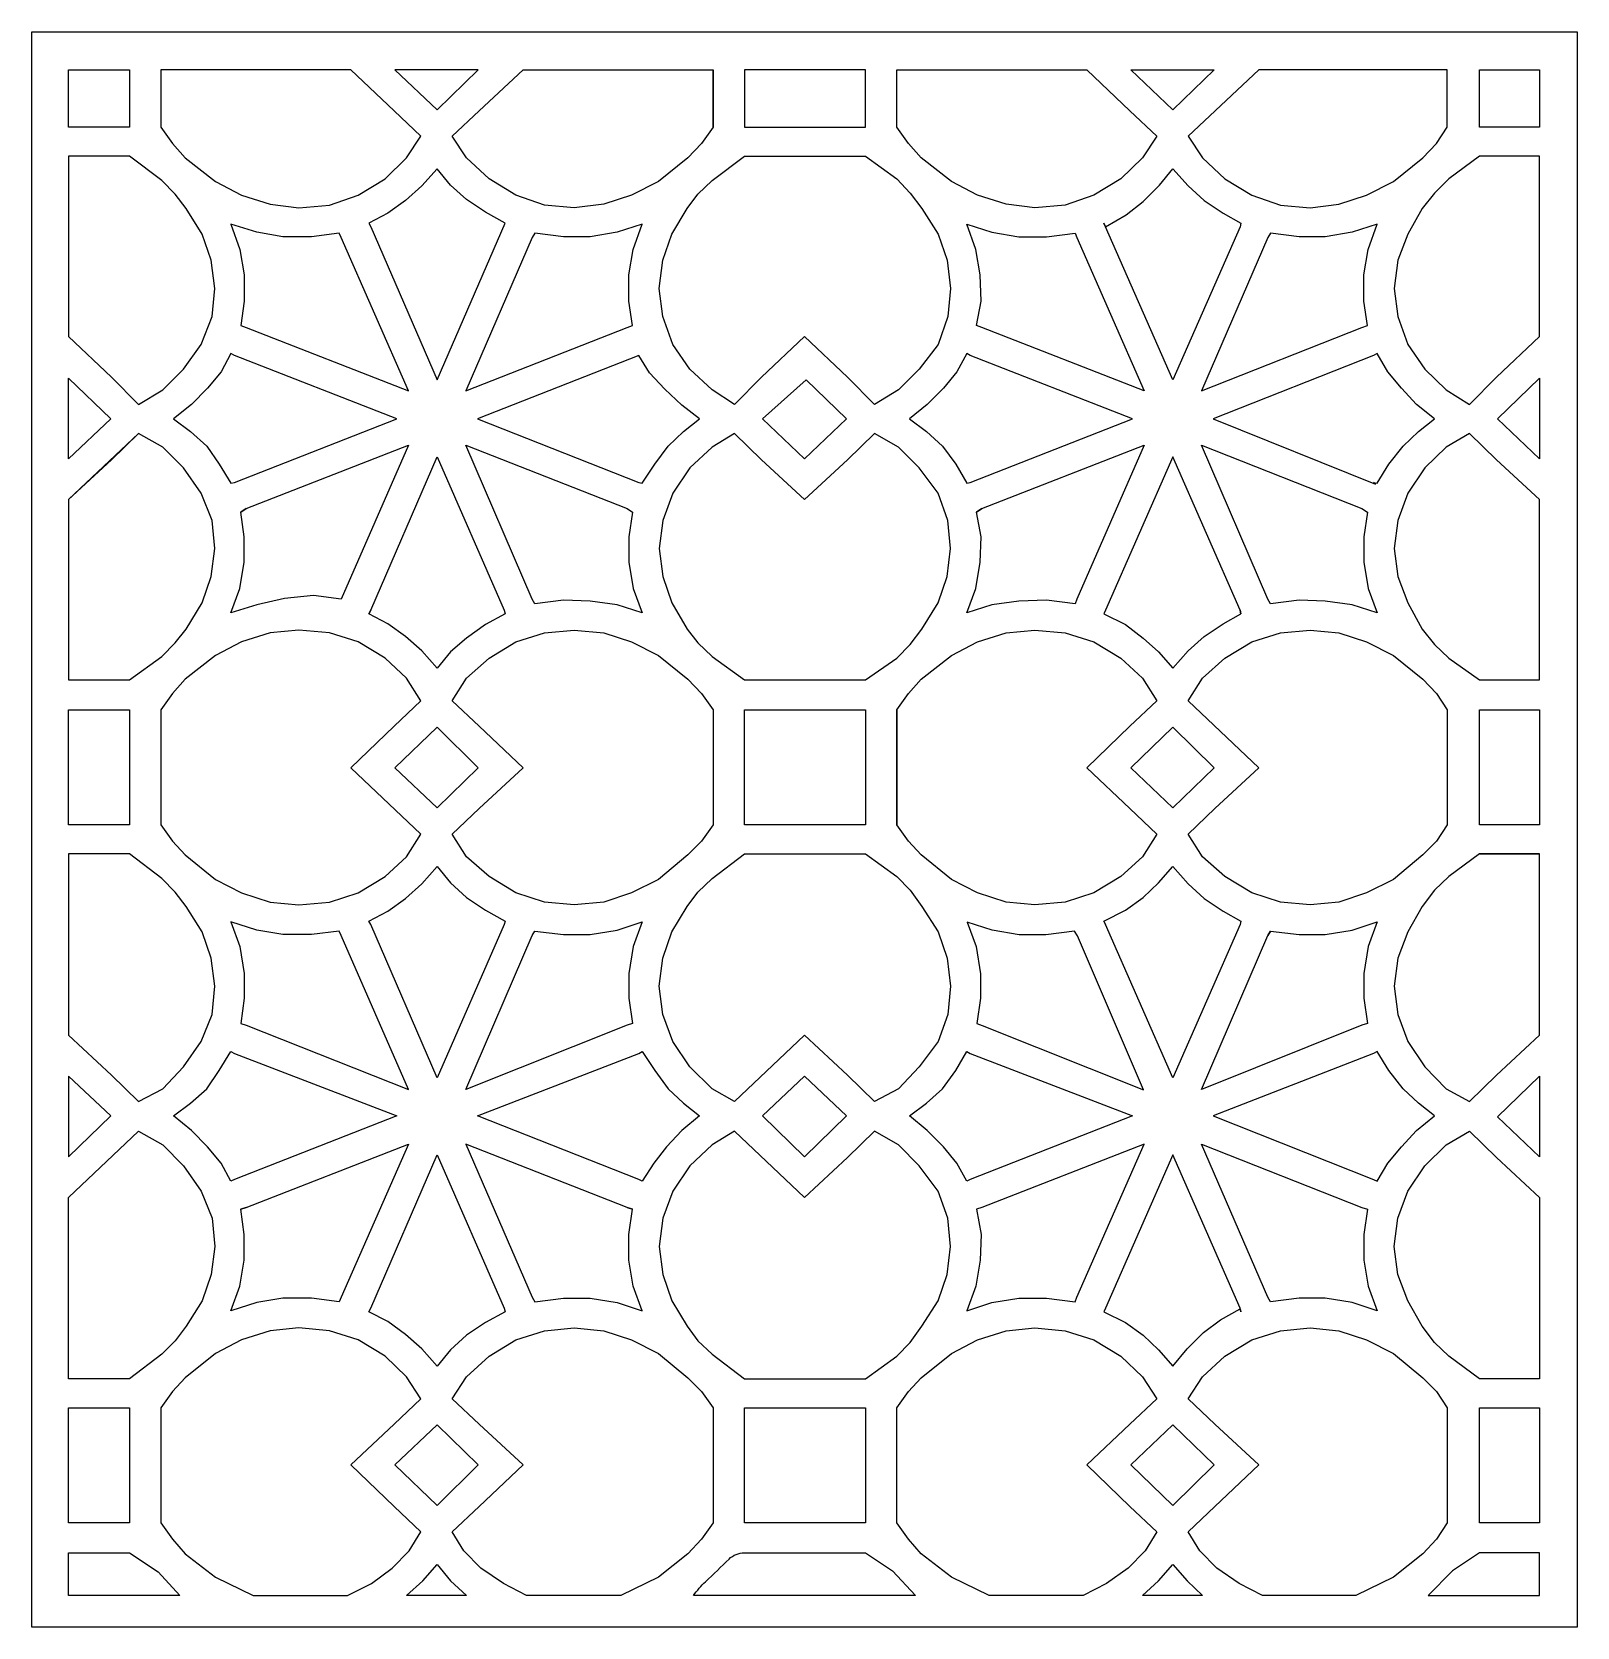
# Model space of a CAD drawing. Header units: centimetres. Extents: x -1.94 to 1.94, y -2 to 2.
import ezdxf

# ---------------------------------------------------------------- set-up
doc = ezdxf.new("R2010")
doc.units = ezdxf.units.CM
doc.header["$MEASUREMENT"] = 0
doc.layers.add('Layer 1', color=7, linetype='Continuous')

msp = doc.modelspace()

# ---------------------------------------------------------------- linework, layer by layer
at = {"layer": 'Layer 1', "color": 242}
for points, knots in [([(1.93809, -2.00073), (1.93809, -2.00073), (1.93809, 1.2368), (1.93809, 1.2368), (1.93809, 1.2368), (1.93809, 1.2368), (1.93809, 2.00073), (1.93809, 2.00073), (1.93809, 2.00073), (1.93809, 2.00073), (0.61604, 2.00073), (0.61604, 2.00073), (0.61604, 2.00073), (0.61604, 2.00073), (-0.6138, 2.00073), (-0.6138, 2.00073), (-0.6138, 2.00073), (-0.6138, 2.00073), (-1.93809, 2.00073), (-1.93809, 2.00073), (-1.93809, 2.00073), (-1.93809, 2.00073), (-1.93809, 1.2368), (-1.93809, 1.2368), (-1.93809, 1.2368), (-1.93809, 1.2368), (-1.93809, -2.00073), (-1.93809, -2.00073), (-1.93809, -2.00073), (-1.93809, -2.00073), (1.93809, -2.00073), (1.93809, -2.00073)], [0, 0, 0, 0, 0.1111111, 0.1111111, 0.1111111, 0.1111111, 0.2222222, 0.2222222, 0.2222222, 0.2222222, 0.3333333, 0.3333333, 0.3333333, 0.3333333, 0.4444444, 0.4444444, 0.4444444, 0.4444444, 0.5555556, 0.5555556, 0.5555556, 0.5555556, 0.6666667, 0.6666667, 0.6666667, 0.6666667, 0.7777778, 0.7777778, 0.7777778, 0.7777778, 1, 1, 1, 1]), ([(-1.84591, 1.76199), (-1.84591, 1.76199), (-1.69302, 1.76199), (-1.69302, 1.76199), (-1.69302, 1.76199), (-1.69302, 1.76199), (-1.69302, 1.90523), (-1.69302, 1.90523), (-1.69302, 1.90523), (-1.69302, 1.90523), (-1.84591, 1.90523), (-1.84591, 1.90523), (-1.84591, 1.90523), (-1.84591, 1.90523), (-1.84591, 1.76199), (-1.84591, 1.76199)], [0, 0, 0, 0, 0.2, 0.2, 0.2, 0.2, 0.4, 0.4, 0.4, 0.4, 0.6, 0.6, 0.6, 0.6, 1, 1, 1, 1]), ([(-0.96232, 1.73928), (-0.96232, 1.73928), (-0.99827, 1.68471), (-0.99827, 1.68471), (-0.99827, 1.68471), (-0.99827, 1.68471), (-1.05225, 1.63241), (-1.05225, 1.63241), (-1.05225, 1.63241), (-1.05225, 1.63241), (-1.1197, 1.5915), (-1.1197, 1.5915), (-1.1197, 1.5915), (-1.1197, 1.5915), (-1.19162, 1.56647), (-1.19162, 1.56647), (-1.19162, 1.56647), (-1.19162, 1.56647), (-1.26807, 1.55965), (-1.26807, 1.55965), (-1.26807, 1.55965), (-1.26807, 1.55965), (-1.34003, 1.56875), (-1.34003, 1.56875), (-1.34003, 1.56875), (-1.34003, 1.56875), (-1.41197, 1.5915), (-1.41197, 1.5915), (-1.41197, 1.5915), (-1.41197, 1.5915), (-1.47718, 1.62559), (-1.47718, 1.62559), (-1.47718, 1.62559), (-1.47718, 1.62559), (-1.55362, 1.68471), (-1.55362, 1.68471), (-1.55362, 1.68471), (-1.55362, 1.68471), (-1.58511, 1.7211), (-1.58511, 1.7211), (-1.58511, 1.7211), (-1.58511, 1.7211), (-1.61433, 1.76199), (-1.61433, 1.76199), (-1.61433, 1.76199), (-1.61433, 1.76199), (-1.61433, 1.90523), (-1.61433, 1.90523), (-1.61433, 1.90523), (-1.61433, 1.90523), (-1.13768, 1.90523), (-1.13768, 1.90523), (-1.13768, 1.90523), (-1.13768, 1.90523), (-1.02974, 1.80293), (-1.02974, 1.80293), (-1.02974, 1.80293), (-1.02974, 1.80293), (-0.96232, 1.73928), (-0.96232, 1.73928)], [0, 0, 0, 0, 0.0625, 0.0625, 0.0625, 0.0625, 0.125, 0.125, 0.125, 0.125, 0.1875, 0.1875, 0.1875, 0.1875, 0.25, 0.25, 0.25, 0.25, 0.3125, 0.3125, 0.3125, 0.3125, 0.375, 0.375, 0.375, 0.375, 0.4375, 0.4375, 0.4375, 0.4375, 0.5, 0.5, 0.5, 0.5, 0.5625, 0.5625, 0.5625, 0.5625, 0.625, 0.625, 0.625, 0.625, 0.6875, 0.6875, 0.6875, 0.6875, 0.75, 0.75, 0.75, 0.75, 0.8125, 0.8125, 0.8125, 0.8125, 0.875, 0.875, 0.875, 0.875, 1, 1, 1, 1]), ([(-0.8184, 1.90523), (-0.8184, 1.90523), (-0.92183, 1.8052), (-0.92183, 1.8052), (-0.92183, 1.8052), (-0.92183, 1.8052), (-1.0275, 1.90523), (-1.0275, 1.90523), (-1.0275, 1.90523), (-1.0275, 1.90523), (-0.8184, 1.90523), (-0.8184, 1.90523)], [0, 0, 0, 0, 0.25, 0.25, 0.25, 0.25, 0.5, 0.5, 0.5, 0.5, 1, 1, 1, 1]), ([(-0.22933, 1.90523), (-0.22933, 1.90523), (-0.70598, 1.90523), (-0.70598, 1.90523), (-0.70598, 1.90523), (-0.70598, 1.90523), (-0.81615, 1.80293), (-0.81615, 1.80293), (-0.81615, 1.80293), (-0.81615, 1.80293), (-0.8836, 1.73928), (-0.8836, 1.73928), (-0.8836, 1.73928), (-0.8836, 1.73928), (-0.84762, 1.68471), (-0.84762, 1.68471), (-0.84762, 1.68471), (-0.84762, 1.68471), (-0.79141, 1.63241), (-0.79141, 1.63241), (-0.79141, 1.63241), (-0.79141, 1.63241), (-0.72398, 1.5915), (-0.72398, 1.5915), (-0.72398, 1.5915), (-0.72398, 1.5915), (-0.65203, 1.56647), (-0.65203, 1.56647), (-0.65203, 1.56647), (-0.65203, 1.56647), (-0.57783, 1.55965), (-0.57783, 1.55965), (-0.57783, 1.55965), (-0.57783, 1.55965), (-0.50363, 1.56875), (-0.50363, 1.56875), (-0.50363, 1.56875), (-0.50363, 1.56875), (-0.43394, 1.5915), (-0.43394, 1.5915), (-0.43394, 1.5915), (-0.43394, 1.5915), (-0.36647, 1.62559), (-0.36647, 1.62559), (-0.36647, 1.62559), (-0.36647, 1.62559), (-0.29227, 1.68471), (-0.29227, 1.68471), (-0.29227, 1.68471), (-0.29227, 1.68471), (-0.25856, 1.7211), (-0.25856, 1.7211), (-0.25856, 1.7211), (-0.25856, 1.7211), (-0.22933, 1.76199), (-0.22933, 1.76199), (-0.22933, 1.76199), (-0.22933, 1.76199), (-0.22933, 1.90523), (-0.22933, 1.90523), (-0.22933, 1.90523), (-0.22933, 1.90523), (-0.22933, 1.76199), (-0.22933, 1.76199), (-0.22933, 1.76199), (-0.22933, 1.76199), (-0.22933, 1.90523), (-0.22933, 1.90523)], [0, 0, 0, 0, 0.0555556, 0.0555556, 0.0555556, 0.0555556, 0.1111111, 0.1111111, 0.1111111, 0.1111111, 0.1666667, 0.1666667, 0.1666667, 0.1666667, 0.2222222, 0.2222222, 0.2222222, 0.2222222, 0.2777778, 0.2777778, 0.2777778, 0.2777778, 0.3333333, 0.3333333, 0.3333333, 0.3333333, 0.3888889, 0.3888889, 0.3888889, 0.3888889, 0.4444444, 0.4444444, 0.4444444, 0.4444444, 0.5, 0.5, 0.5, 0.5, 0.5555556, 0.5555556, 0.5555556, 0.5555556, 0.6111111, 0.6111111, 0.6111111, 0.6111111, 0.6666667, 0.6666667, 0.6666667, 0.6666667, 0.7222222, 0.7222222, 0.7222222, 0.7222222, 0.7777778, 0.7777778, 0.7777778, 0.7777778, 0.8333333, 0.8333333, 0.8333333, 0.8333333, 0.8888889, 0.8888889, 0.8888889, 0.8888889, 1, 1, 1, 1]), ([(0.15289, 1.90523), (0.15289, 1.90523), (0.15289, 1.76199), (0.15289, 1.76199), (0.15289, 1.76199), (0.15289, 1.76199), (0, 1.76199), (0, 1.76199), (0, 1.76199), (0, 1.76199), (-0.15063, 1.76199), (-0.15063, 1.76199), (-0.15063, 1.76199), (-0.15063, 1.76199), (-0.15063, 1.90523), (-0.15063, 1.90523), (-0.15063, 1.90523), (-0.15063, 1.90523), (0.15289, 1.90523), (0.15289, 1.90523)], [0, 0, 0, 0, 0.1666667, 0.1666667, 0.1666667, 0.1666667, 0.3333333, 0.3333333, 0.3333333, 0.3333333, 0.5, 0.5, 0.5, 0.5, 0.6666667, 0.6666667, 0.6666667, 0.6666667, 1, 1, 1, 1]), ([(0.23158, 1.90523), (0.23158, 1.90523), (0.23158, 1.76199), (0.23158, 1.76199), (0.23158, 1.76199), (0.23158, 1.76199), (0.26081, 1.7211), (0.26081, 1.7211), (0.26081, 1.7211), (0.26081, 1.7211), (0.29227, 1.68471), (0.29227, 1.68471), (0.29227, 1.68471), (0.29227, 1.68471), (0.36874, 1.62559), (0.36874, 1.62559), (0.36874, 1.62559), (0.36874, 1.62559), (0.43394, 1.5915), (0.43394, 1.5915), (0.43394, 1.5915), (0.43394, 1.5915), (0.50589, 1.56875), (0.50589, 1.56875), (0.50589, 1.56875), (0.50589, 1.56875), (0.57783, 1.55965), (0.57783, 1.55965), (0.57783, 1.55965), (0.57783, 1.55965), (0.65427, 1.56647), (0.65427, 1.56647), (0.65427, 1.56647), (0.65427, 1.56647), (0.72622, 1.5915), (0.72622, 1.5915), (0.72622, 1.5915), (0.72622, 1.5915), (0.79368, 1.63241), (0.79368, 1.63241), (0.79368, 1.63241), (0.79368, 1.63241), (0.84764, 1.68471), (0.84764, 1.68471), (0.84764, 1.68471), (0.84764, 1.68471), (0.8836, 1.73928), (0.8836, 1.73928), (0.8836, 1.73928), (0.8836, 1.73928), (0.81615, 1.80293), (0.81615, 1.80293), (0.81615, 1.80293), (0.81615, 1.80293), (0.70823, 1.90523), (0.70823, 1.90523), (0.70823, 1.90523), (0.70823, 1.90523), (0.23158, 1.90523), (0.23158, 1.90523)], [0, 0, 0, 0, 0.0625, 0.0625, 0.0625, 0.0625, 0.125, 0.125, 0.125, 0.125, 0.1875, 0.1875, 0.1875, 0.1875, 0.25, 0.25, 0.25, 0.25, 0.3125, 0.3125, 0.3125, 0.3125, 0.375, 0.375, 0.375, 0.375, 0.4375, 0.4375, 0.4375, 0.4375, 0.5, 0.5, 0.5, 0.5, 0.5625, 0.5625, 0.5625, 0.5625, 0.625, 0.625, 0.625, 0.625, 0.6875, 0.6875, 0.6875, 0.6875, 0.75, 0.75, 0.75, 0.75, 0.8125, 0.8125, 0.8125, 0.8125, 0.875, 0.875, 0.875, 0.875, 1, 1, 1, 1]), ([(0.81839, 1.90523), (0.81839, 1.90523), (0.92407, 1.8052), (0.92407, 1.8052), (0.92407, 1.8052), (0.92407, 1.8052), (1.02749, 1.90523), (1.02749, 1.90523), (1.02749, 1.90523), (1.02749, 1.90523), (0.81839, 1.90523), (0.81839, 1.90523)], [0, 0, 0, 0, 0.25, 0.25, 0.25, 0.25, 0.5, 0.5, 0.5, 0.5, 1, 1, 1, 1]), ([(1.1399, 1.90523), (1.1399, 1.90523), (1.61207, 1.90523), (1.61207, 1.90523), (1.61207, 1.90523), (1.61207, 1.90523), (1.61207, 1.76199), (1.61207, 1.76199), (1.61207, 1.76199), (1.61207, 1.76199), (1.5851, 1.7211), (1.5851, 1.7211), (1.5851, 1.7211), (1.5851, 1.7211), (1.55137, 1.68471), (1.55137, 1.68471), (1.55137, 1.68471), (1.55137, 1.68471), (1.47718, 1.62559), (1.47718, 1.62559), (1.47718, 1.62559), (1.47718, 1.62559), (1.40971, 1.5915), (1.40971, 1.5915), (1.40971, 1.5915), (1.40971, 1.5915), (1.34003, 1.56875), (1.34003, 1.56875), (1.34003, 1.56875), (1.34003, 1.56875), (1.26807, 1.55965), (1.26807, 1.55965), (1.26807, 1.55965), (1.26807, 1.55965), (1.19388, 1.56647), (1.19388, 1.56647), (1.19388, 1.56647), (1.19388, 1.56647), (1.12193, 1.5915), (1.12193, 1.5915), (1.12193, 1.5915), (1.12193, 1.5915), (1.05447, 1.63241), (1.05447, 1.63241), (1.05447, 1.63241), (1.05447, 1.63241), (0.99826, 1.68471), (0.99826, 1.68471), (0.99826, 1.68471), (0.99826, 1.68471), (0.96231, 1.73928), (0.96231, 1.73928), (0.96231, 1.73928), (0.96231, 1.73928), (1.1399, 1.90523), (1.1399, 1.90523)], [0, 0, 0, 0, 0.0666667, 0.0666667, 0.0666667, 0.0666667, 0.1333333, 0.1333333, 0.1333333, 0.1333333, 0.2, 0.2, 0.2, 0.2, 0.2666667, 0.2666667, 0.2666667, 0.2666667, 0.3333333, 0.3333333, 0.3333333, 0.3333333, 0.4, 0.4, 0.4, 0.4, 0.4666667, 0.4666667, 0.4666667, 0.4666667, 0.5333333, 0.5333333, 0.5333333, 0.5333333, 0.6, 0.6, 0.6, 0.6, 0.6666667, 0.6666667, 0.6666667, 0.6666667, 0.7333333, 0.7333333, 0.7333333, 0.7333333, 0.8, 0.8, 0.8, 0.8, 0.8666667, 0.8666667, 0.8666667, 0.8666667, 1, 1, 1, 1]), ([(1.69304, 1.90523), (1.69304, 1.90523), (1.69304, 1.76199), (1.69304, 1.76199), (1.69304, 1.76199), (1.69304, 1.76199), (1.84365, 1.76199), (1.84365, 1.76199), (1.84365, 1.76199), (1.84365, 1.76199), (1.84365, 1.90523), (1.84365, 1.90523), (1.84365, 1.90523), (1.84365, 1.90523), (1.69304, 1.90523), (1.69304, 1.90523)], [0, 0, 0, 0, 0.2, 0.2, 0.2, 0.2, 0.4, 0.4, 0.4, 0.4, 0.6, 0.6, 0.6, 0.6, 1, 1, 1, 1]), ([(-1.84591, 1.2368), (-1.84591, 1.2368), (-1.84591, 1.68925), (-1.84591, 1.68925), (-1.84591, 1.68925), (-1.84591, 1.68925), (-1.69302, 1.68925), (-1.69302, 1.68925), (-1.69302, 1.68925), (-1.69302, 1.68925), (-1.61207, 1.62786), (-1.61207, 1.62786), (-1.61207, 1.62786), (-1.61207, 1.62786), (-1.57835, 1.59377), (-1.57835, 1.59377), (-1.57835, 1.59377), (-1.57835, 1.59377), (-1.55137, 1.55739), (-1.55137, 1.55739), (-1.55137, 1.55739), (-1.55137, 1.55739), (-1.5109, 1.49373), (-1.5109, 1.49373), (-1.5109, 1.49373), (-1.5109, 1.49373), (-1.48843, 1.42778), (-1.48843, 1.42778), (-1.48843, 1.42778), (-1.48843, 1.42778), (-1.47942, 1.35733), (-1.47942, 1.35733), (-1.47942, 1.35733), (-1.47942, 1.35733), (-1.48618, 1.28684), (-1.48618, 1.28684), (-1.48618, 1.28684), (-1.48618, 1.28684), (-1.51314, 1.21636), (-1.51314, 1.21636), (-1.51314, 1.21636), (-1.51314, 1.21636), (-1.55811, 1.15497), (-1.55811, 1.15497), (-1.55811, 1.15497), (-1.55811, 1.15497), (-1.60984, 1.10268), (-1.60984, 1.10268), (-1.60984, 1.10268), (-1.60984, 1.10268), (-1.67054, 1.06631), (-1.67054, 1.06631), (-1.67054, 1.06631), (-1.67054, 1.06631), (-1.73801, 1.13451), (-1.73801, 1.13451), (-1.73801, 1.13451), (-1.73801, 1.13451), (-1.84591, 1.2368), (-1.84591, 1.2368)], [0, 0, 0, 0, 0.0625, 0.0625, 0.0625, 0.0625, 0.125, 0.125, 0.125, 0.125, 0.1875, 0.1875, 0.1875, 0.1875, 0.25, 0.25, 0.25, 0.25, 0.3125, 0.3125, 0.3125, 0.3125, 0.375, 0.375, 0.375, 0.375, 0.4375, 0.4375, 0.4375, 0.4375, 0.5, 0.5, 0.5, 0.5, 0.5625, 0.5625, 0.5625, 0.5625, 0.625, 0.625, 0.625, 0.625, 0.6875, 0.6875, 0.6875, 0.6875, 0.75, 0.75, 0.75, 0.75, 0.8125, 0.8125, 0.8125, 0.8125, 0.875, 0.875, 0.875, 0.875, 1, 1, 1, 1]), ([(0, 1.2368), (0, 1.2368), (0.1079, 1.13451), (0.1079, 1.13451), (0.1079, 1.13451), (0.1079, 1.13451), (0.17538, 1.06631), (0.17538, 1.06631), (0.17538, 1.06631), (0.17538, 1.06631), (0.23608, 1.10268), (0.23608, 1.10268), (0.23608, 1.10268), (0.23608, 1.10268), (0.28778, 1.15497), (0.28778, 1.15497), (0.28778, 1.15497), (0.28778, 1.15497), (0.33502, 1.21636), (0.33502, 1.21636), (0.33502, 1.21636), (0.33502, 1.21636), (0.35974, 1.28684), (0.35974, 1.28684), (0.35974, 1.28684), (0.35974, 1.28684), (0.36646, 1.35733), (0.36646, 1.35733), (0.36646, 1.35733), (0.36646, 1.35733), (0.35748, 1.42778), (0.35748, 1.42778), (0.35748, 1.42778), (0.35748, 1.42778), (0.33502, 1.49373), (0.33502, 1.49373), (0.33502, 1.49373), (0.33502, 1.49373), (0.29454, 1.55739), (0.29454, 1.55739), (0.29454, 1.55739), (0.29454, 1.55739), (0.26531, 1.59605), (0.26531, 1.59605), (0.26531, 1.59605), (0.26531, 1.59605), (0.23158, 1.63241), (0.23158, 1.63241), (0.23158, 1.63241), (0.23158, 1.63241), (0.15289, 1.68925), (0.15289, 1.68925), (0.15289, 1.68925), (0.15289, 1.68925), (0, 1.68925), (0, 1.68925), (0, 1.68925), (0, 1.68925), (-0.15063, 1.68925), (-0.15063, 1.68925), (-0.15063, 1.68925), (-0.15063, 1.68925), (-0.23159, 1.62786), (-0.23159, 1.62786), (-0.23159, 1.62786), (-0.23159, 1.62786), (-0.26755, 1.59377), (-0.26755, 1.59377), (-0.26755, 1.59377), (-0.26755, 1.59377), (-0.29454, 1.55739), (-0.29454, 1.55739), (-0.29454, 1.55739), (-0.29454, 1.55739), (-0.33275, 1.49373), (-0.33275, 1.49373), (-0.33275, 1.49373), (-0.33275, 1.49373), (-0.35524, 1.42778), (-0.35524, 1.42778), (-0.35524, 1.42778), (-0.35524, 1.42778), (-0.36424, 1.35733), (-0.36424, 1.35733), (-0.36424, 1.35733), (-0.36424, 1.35733), (-0.35524, 1.28684), (-0.35524, 1.28684), (-0.35524, 1.28684), (-0.35524, 1.28684), (-0.33052, 1.21636), (-0.33052, 1.21636), (-0.33052, 1.21636), (-0.33052, 1.21636), (-0.28779, 1.15497), (-0.28779, 1.15497), (-0.28779, 1.15497), (-0.28779, 1.15497), (-0.23159, 1.10268), (-0.23159, 1.10268), (-0.23159, 1.10268), (-0.23159, 1.10268), (-0.17538, 1.06631), (-0.17538, 1.06631), (-0.17538, 1.06631), (-0.17538, 1.06631), (-0.10791, 1.13451), (-0.10791, 1.13451), (-0.10791, 1.13451), (-0.10791, 1.13451), (0, 1.2368), (0, 1.2368)], [0, 0, 0, 0, 0.0344828, 0.0344828, 0.0344828, 0.0344828, 0.0689655, 0.0689655, 0.0689655, 0.0689655, 0.1034483, 0.1034483, 0.1034483, 0.1034483, 0.137931, 0.137931, 0.137931, 0.137931, 0.1724138, 0.1724138, 0.1724138, 0.1724138, 0.2068966, 0.2068966, 0.2068966, 0.2068966, 0.2413793, 0.2413793, 0.2413793, 0.2413793, 0.2758621, 0.2758621, 0.2758621, 0.2758621, 0.3103448, 0.3103448, 0.3103448, 0.3103448, 0.3448276, 0.3448276, 0.3448276, 0.3448276, 0.3793103, 0.3793103, 0.3793103, 0.3793103, 0.4137931, 0.4137931, 0.4137931, 0.4137931, 0.4482759, 0.4482759, 0.4482759, 0.4482759, 0.4827586, 0.4827586, 0.4827586, 0.4827586, 0.5172414, 0.5172414, 0.5172414, 0.5172414, 0.5517241, 0.5517241, 0.5517241, 0.5517241, 0.5862069, 0.5862069, 0.5862069, 0.5862069, 0.6206897, 0.6206897, 0.6206897, 0.6206897, 0.6551724, 0.6551724, 0.6551724, 0.6551724, 0.6896552, 0.6896552, 0.6896552, 0.6896552, 0.7241379, 0.7241379, 0.7241379, 0.7241379, 0.7586207, 0.7586207, 0.7586207, 0.7586207, 0.7931034, 0.7931034, 0.7931034, 0.7931034, 0.8275862, 0.8275862, 0.8275862, 0.8275862, 0.862069, 0.862069, 0.862069, 0.862069, 0.8965517, 0.8965517, 0.8965517, 0.8965517, 0.9310345, 0.9310345, 0.9310345, 0.9310345, 1, 1, 1, 1]), ([(1.69304, 1.68925), (1.69304, 1.68925), (1.84365, 1.68925), (1.84365, 1.68925), (1.84365, 1.68925), (1.84365, 1.68925), (1.84365, 1.2368), (1.84365, 1.2368), (1.84365, 1.2368), (1.84365, 1.2368), (1.73575, 1.13451), (1.73575, 1.13451), (1.73575, 1.13451), (1.73575, 1.13451), (1.66828, 1.06631), (1.66828, 1.06631), (1.66828, 1.06631), (1.66828, 1.06631), (1.60983, 1.10268), (1.60983, 1.10268), (1.60983, 1.10268), (1.60983, 1.10268), (1.55586, 1.15497), (1.55586, 1.15497), (1.55586, 1.15497), (1.55586, 1.15497), (1.51314, 1.21636), (1.51314, 1.21636), (1.51314, 1.21636), (1.51314, 1.21636), (1.48842, 1.28684), (1.48842, 1.28684), (1.48842, 1.28684), (1.48842, 1.28684), (1.47941, 1.35733), (1.47941, 1.35733), (1.47941, 1.35733), (1.47941, 1.35733), (1.48842, 1.42778), (1.48842, 1.42778), (1.48842, 1.42778), (1.48842, 1.42778), (1.51314, 1.49373), (1.51314, 1.49373), (1.51314, 1.49373), (1.51314, 1.49373), (1.54911, 1.55739), (1.54911, 1.55739), (1.54911, 1.55739), (1.54911, 1.55739), (1.58061, 1.59605), (1.58061, 1.59605), (1.58061, 1.59605), (1.58061, 1.59605), (1.61657, 1.63241), (1.61657, 1.63241), (1.61657, 1.63241), (1.61657, 1.63241), (1.69304, 1.68925), (1.69304, 1.68925)], [0, 0, 0, 0, 0.0625, 0.0625, 0.0625, 0.0625, 0.125, 0.125, 0.125, 0.125, 0.1875, 0.1875, 0.1875, 0.1875, 0.25, 0.25, 0.25, 0.25, 0.3125, 0.3125, 0.3125, 0.3125, 0.375, 0.375, 0.375, 0.375, 0.4375, 0.4375, 0.4375, 0.4375, 0.5, 0.5, 0.5, 0.5, 0.5625, 0.5625, 0.5625, 0.5625, 0.625, 0.625, 0.625, 0.625, 0.6875, 0.6875, 0.6875, 0.6875, 0.75, 0.75, 0.75, 0.75, 0.8125, 0.8125, 0.8125, 0.8125, 0.875, 0.875, 0.875, 0.875, 1, 1, 1, 1]), ([(-1.0882, 1.51193), (-1.0882, 1.51193), (-1.09272, 1.52101), (-1.09272, 1.52101), (-1.09272, 1.52101), (-1.09272, 1.52101), (-1.04547, 1.54603), (-1.04547, 1.54603), (-1.04547, 1.54603), (-1.04547, 1.54603), (-1.00053, 1.57785), (-1.00053, 1.57785), (-1.00053, 1.57785), (-1.00053, 1.57785), (-0.96005, 1.61422), (-0.96005, 1.61422), (-0.96005, 1.61422), (-0.96005, 1.61422), (-0.92183, 1.65743), (-0.92183, 1.65743), (-0.92183, 1.65743), (-0.92183, 1.65743), (-0.88811, 1.61649), (-0.88811, 1.61649), (-0.88811, 1.61649), (-0.88811, 1.61649), (-0.84762, 1.58012), (-0.84762, 1.58012), (-0.84762, 1.58012), (-0.84762, 1.58012), (-0.80043, 1.5483), (-0.80043, 1.5483), (-0.80043, 1.5483), (-0.80043, 1.5483), (-0.75096, 1.52101), (-0.75096, 1.52101), (-0.75096, 1.52101), (-0.75096, 1.52101), (-0.92183, 1.12768), (-0.92183, 1.12768), (-0.92183, 1.12768), (-0.92183, 1.12768), (-1.0882, 1.51193), (-1.0882, 1.51193)], [0, 0, 0, 0, 0.0833333, 0.0833333, 0.0833333, 0.0833333, 0.1666667, 0.1666667, 0.1666667, 0.1666667, 0.25, 0.25, 0.25, 0.25, 0.3333333, 0.3333333, 0.3333333, 0.3333333, 0.4166667, 0.4166667, 0.4166667, 0.4166667, 0.5, 0.5, 0.5, 0.5, 0.5833333, 0.5833333, 0.5833333, 0.5833333, 0.6666667, 0.6666667, 0.6666667, 0.6666667, 0.75, 0.75, 0.75, 0.75, 0.8333333, 0.8333333, 0.8333333, 0.8333333, 1, 1, 1, 1]), ([(0.75546, 1.51193), (0.75546, 1.51193), (0.92407, 1.12768), (0.92407, 1.12768), (0.92407, 1.12768), (0.92407, 1.12768), (1.09271, 1.51193), (1.09271, 1.51193), (1.09271, 1.51193), (1.09271, 1.51193), (1.09496, 1.52101), (1.09496, 1.52101), (1.09496, 1.52101), (1.09496, 1.52101), (1.04998, 1.54603), (1.04998, 1.54603), (1.04998, 1.54603), (1.04998, 1.54603), (1.00276, 1.57785), (1.00276, 1.57785), (1.00276, 1.57785), (1.00276, 1.57785), (0.96231, 1.61422), (0.96231, 1.61422), (0.96231, 1.61422), (0.96231, 1.61422), (0.92407, 1.65743), (0.92407, 1.65743), (0.92407, 1.65743), (0.92407, 1.65743), (0.89035, 1.61649), (0.89035, 1.61649), (0.89035, 1.61649), (0.89035, 1.61649), (0.84988, 1.57557), (0.84988, 1.57557), (0.84988, 1.57557), (0.84988, 1.57557), (0.80717, 1.54148), (0.80717, 1.54148), (0.80717, 1.54148), (0.80717, 1.54148), (0.75546, 1.51193), (0.75546, 1.51193), (0.75546, 1.51193), (0.75546, 1.51193), (0.75096, 1.52101), (0.75096, 1.52101), (0.75096, 1.52101), (0.75096, 1.52101), (0.75546, 1.51193), (0.75546, 1.51193)], [0, 0, 0, 0, 0.0714286, 0.0714286, 0.0714286, 0.0714286, 0.1428571, 0.1428571, 0.1428571, 0.1428571, 0.2142857, 0.2142857, 0.2142857, 0.2142857, 0.2857143, 0.2857143, 0.2857143, 0.2857143, 0.3571429, 0.3571429, 0.3571429, 0.3571429, 0.4285714, 0.4285714, 0.4285714, 0.4285714, 0.5, 0.5, 0.5, 0.5, 0.5714286, 0.5714286, 0.5714286, 0.5714286, 0.6428571, 0.6428571, 0.6428571, 0.6428571, 0.7142857, 0.7142857, 0.7142857, 0.7142857, 0.7857143, 0.7857143, 0.7857143, 0.7857143, 0.8571429, 0.8571429, 0.8571429, 0.8571429, 1, 1, 1, 1]), ([(-1.40074, 1.25956), (-1.40074, 1.25956), (-1.41421, 1.2641), (-1.41421, 1.2641), (-1.41421, 1.2641), (-1.41421, 1.2641), (-1.40523, 1.3255), (-1.40523, 1.3255), (-1.40523, 1.3255), (-1.40523, 1.3255), (-1.40523, 1.39143), (-1.40523, 1.39143), (-1.40523, 1.39143), (-1.40523, 1.39143), (-1.41646, 1.45506), (-1.41646, 1.45506), (-1.41646, 1.45506), (-1.41646, 1.45506), (-1.43896, 1.51873), (-1.43896, 1.51873), (-1.43896, 1.51873), (-1.43896, 1.51873), (-1.37375, 1.49827), (-1.37375, 1.49827), (-1.37375, 1.49827), (-1.37375, 1.49827), (-1.30855, 1.48691), (-1.30855, 1.48691), (-1.30855, 1.48691), (-1.30855, 1.48691), (-1.23661, 1.48691), (-1.23661, 1.48691), (-1.23661, 1.48691), (-1.23661, 1.48691), (-1.1669, 1.49601), (-1.1669, 1.49601), (-1.1669, 1.49601), (-1.1669, 1.49601), (-1.16241, 1.48463), (-1.16241, 1.48463), (-1.16241, 1.48463), (-1.16241, 1.48463), (-0.99377, 1.10041), (-0.99377, 1.10041), (-0.99377, 1.10041), (-0.99377, 1.10041), (-1.40074, 1.25956), (-1.40074, 1.25956)], [0, 0, 0, 0, 0.0769231, 0.0769231, 0.0769231, 0.0769231, 0.1538462, 0.1538462, 0.1538462, 0.1538462, 0.2307692, 0.2307692, 0.2307692, 0.2307692, 0.3076923, 0.3076923, 0.3076923, 0.3076923, 0.3846154, 0.3846154, 0.3846154, 0.3846154, 0.4615385, 0.4615385, 0.4615385, 0.4615385, 0.5384615, 0.5384615, 0.5384615, 0.5384615, 0.6153846, 0.6153846, 0.6153846, 0.6153846, 0.6923077, 0.6923077, 0.6923077, 0.6923077, 0.7692308, 0.7692308, 0.7692308, 0.7692308, 0.8461538, 0.8461538, 0.8461538, 0.8461538, 1, 1, 1, 1]), ([(-0.6835, 1.48463), (-0.6835, 1.48463), (-0.67675, 1.49601), (-0.67675, 1.49601), (-0.67675, 1.49601), (-0.67675, 1.49601), (-0.60481, 1.48691), (-0.60481, 1.48691), (-0.60481, 1.48691), (-0.60481, 1.48691), (-0.53735, 1.48691), (-0.53735, 1.48691), (-0.53735, 1.48691), (-0.53735, 1.48691), (-0.46992, 1.49827), (-0.46992, 1.49827), (-0.46992, 1.49827), (-0.46992, 1.49827), (-0.40695, 1.51873), (-0.40695, 1.51873), (-0.40695, 1.51873), (-0.40695, 1.51873), (-0.42945, 1.45506), (-0.42945, 1.45506), (-0.42945, 1.45506), (-0.42945, 1.45506), (-0.44067, 1.39143), (-0.44067, 1.39143), (-0.44067, 1.39143), (-0.44067, 1.39143), (-0.44067, 1.3255), (-0.44067, 1.3255), (-0.44067, 1.3255), (-0.44067, 1.3255), (-0.43169, 1.2641), (-0.43169, 1.2641), (-0.43169, 1.2641), (-0.43169, 1.2641), (-0.44517, 1.25956), (-0.44517, 1.25956), (-0.44517, 1.25956), (-0.44517, 1.25956), (-0.84989, 1.10041), (-0.84989, 1.10041), (-0.84989, 1.10041), (-0.84989, 1.10041), (-0.6835, 1.48463), (-0.6835, 1.48463)], [0, 0, 0, 0, 0.0769231, 0.0769231, 0.0769231, 0.0769231, 0.1538462, 0.1538462, 0.1538462, 0.1538462, 0.2307692, 0.2307692, 0.2307692, 0.2307692, 0.3076923, 0.3076923, 0.3076923, 0.3076923, 0.3846154, 0.3846154, 0.3846154, 0.3846154, 0.4615385, 0.4615385, 0.4615385, 0.4615385, 0.5384615, 0.5384615, 0.5384615, 0.5384615, 0.6153846, 0.6153846, 0.6153846, 0.6153846, 0.6923077, 0.6923077, 0.6923077, 0.6923077, 0.7692308, 0.7692308, 0.7692308, 0.7692308, 0.8461538, 0.8461538, 0.8461538, 0.8461538, 1, 1, 1, 1]), ([(0.68349, 1.48463), (0.68349, 1.48463), (0.679, 1.49601), (0.679, 1.49601), (0.679, 1.49601), (0.679, 1.49601), (0.60705, 1.48691), (0.60705, 1.48691), (0.60705, 1.48691), (0.60705, 1.48691), (0.53736, 1.48691), (0.53736, 1.48691), (0.53736, 1.48691), (0.53736, 1.48691), (0.46991, 1.49827), (0.46991, 1.49827), (0.46991, 1.49827), (0.46991, 1.49827), (0.40695, 1.51873), (0.40695, 1.51873), (0.40695, 1.51873), (0.40695, 1.51873), (0.42944, 1.45506), (0.42944, 1.45506), (0.42944, 1.45506), (0.42944, 1.45506), (0.44067, 1.39143), (0.44067, 1.39143), (0.44067, 1.39143), (0.44067, 1.39143), (0.44292, 1.3255), (0.44292, 1.3255), (0.44292, 1.3255), (0.44292, 1.3255), (0.43169, 1.2641), (0.43169, 1.2641), (0.43169, 1.2641), (0.43169, 1.2641), (0.44517, 1.25956), (0.44517, 1.25956), (0.44517, 1.25956), (0.44517, 1.25956), (0.85212, 1.10041), (0.85212, 1.10041), (0.85212, 1.10041), (0.85212, 1.10041), (0.68349, 1.48463), (0.68349, 1.48463)], [0, 0, 0, 0, 0.0769231, 0.0769231, 0.0769231, 0.0769231, 0.1538462, 0.1538462, 0.1538462, 0.1538462, 0.2307692, 0.2307692, 0.2307692, 0.2307692, 0.3076923, 0.3076923, 0.3076923, 0.3076923, 0.3846154, 0.3846154, 0.3846154, 0.3846154, 0.4615385, 0.4615385, 0.4615385, 0.4615385, 0.5384615, 0.5384615, 0.5384615, 0.5384615, 0.6153846, 0.6153846, 0.6153846, 0.6153846, 0.6923077, 0.6923077, 0.6923077, 0.6923077, 0.7692308, 0.7692308, 0.7692308, 0.7692308, 0.8461538, 0.8461538, 0.8461538, 0.8461538, 1, 1, 1, 1]), ([(1.16913, 1.49601), (1.16913, 1.49601), (1.2411, 1.48691), (1.2411, 1.48691), (1.2411, 1.48691), (1.2411, 1.48691), (1.30631, 1.48691), (1.30631, 1.48691), (1.30631, 1.48691), (1.30631, 1.48691), (1.37375, 1.49827), (1.37375, 1.49827), (1.37375, 1.49827), (1.37375, 1.49827), (1.4367, 1.51873), (1.4367, 1.51873), (1.4367, 1.51873), (1.4367, 1.51873), (1.41421, 1.45506), (1.41421, 1.45506), (1.41421, 1.45506), (1.41421, 1.45506), (1.40299, 1.39143), (1.40299, 1.39143), (1.40299, 1.39143), (1.40299, 1.39143), (1.40299, 1.3255), (1.40299, 1.3255), (1.40299, 1.3255), (1.40299, 1.3255), (1.41196, 1.2641), (1.41196, 1.2641), (1.41196, 1.2641), (1.41196, 1.2641), (1.39846, 1.25956), (1.39846, 1.25956), (1.39846, 1.25956), (1.39846, 1.25956), (0.99602, 1.10041), (0.99602, 1.10041), (0.99602, 1.10041), (0.99602, 1.10041), (1.1624, 1.48463), (1.1624, 1.48463), (1.1624, 1.48463), (1.1624, 1.48463), (1.16913, 1.49601), (1.16913, 1.49601)], [0, 0, 0, 0, 0.0769231, 0.0769231, 0.0769231, 0.0769231, 0.1538462, 0.1538462, 0.1538462, 0.1538462, 0.2307692, 0.2307692, 0.2307692, 0.2307692, 0.3076923, 0.3076923, 0.3076923, 0.3076923, 0.3846154, 0.3846154, 0.3846154, 0.3846154, 0.4615385, 0.4615385, 0.4615385, 0.4615385, 0.5384615, 0.5384615, 0.5384615, 0.5384615, 0.6153846, 0.6153846, 0.6153846, 0.6153846, 0.6923077, 0.6923077, 0.6923077, 0.6923077, 0.7692308, 0.7692308, 0.7692308, 0.7692308, 0.8461538, 0.8461538, 0.8461538, 0.8461538, 1, 1, 1, 1]), ([(-1.42996, 1.18907), (-1.42996, 1.18907), (-1.02298, 1.02992), (-1.02298, 1.02992), (-1.02298, 1.02992), (-1.02298, 1.02992), (-1.42996, 0.87078), (-1.42996, 0.87078), (-1.42996, 0.87078), (-1.42996, 0.87078), (-1.43896, 0.8685), (-1.43896, 0.8685), (-1.43896, 0.8685), (-1.43896, 0.8685), (-1.46817, 0.91624), (-1.46817, 0.91624), (-1.46817, 0.91624), (-1.46817, 0.91624), (-1.49966, 0.96173), (-1.49966, 0.96173), (-1.49966, 0.96173), (-1.49966, 0.96173), (-1.54012, 0.99809), (-1.54012, 0.99809), (-1.54012, 0.99809), (-1.54012, 0.99809), (-1.58285, 1.02992), (-1.58285, 1.02992), (-1.58285, 1.02992), (-1.58285, 1.02992), (-1.53789, 1.06631), (-1.53789, 1.06631), (-1.53789, 1.06631), (-1.53789, 1.06631), (-1.4974, 1.10722), (-1.4974, 1.10722), (-1.4974, 1.10722), (-1.4974, 1.10722), (-1.46368, 1.14816), (-1.46368, 1.14816), (-1.46368, 1.14816), (-1.46368, 1.14816), (-1.43896, 1.19361), (-1.43896, 1.19361), (-1.43896, 1.19361), (-1.43896, 1.19361), (-1.42996, 1.18907), (-1.42996, 1.18907)], [0, 0, 0, 0, 0.0769231, 0.0769231, 0.0769231, 0.0769231, 0.1538462, 0.1538462, 0.1538462, 0.1538462, 0.2307692, 0.2307692, 0.2307692, 0.2307692, 0.3076923, 0.3076923, 0.3076923, 0.3076923, 0.3846154, 0.3846154, 0.3846154, 0.3846154, 0.4615385, 0.4615385, 0.4615385, 0.4615385, 0.5384615, 0.5384615, 0.5384615, 0.5384615, 0.6153846, 0.6153846, 0.6153846, 0.6153846, 0.6923077, 0.6923077, 0.6923077, 0.6923077, 0.7692308, 0.7692308, 0.7692308, 0.7692308, 0.8461538, 0.8461538, 0.8461538, 0.8461538, 1, 1, 1, 1]), ([(-0.40695, 0.8685), (-0.40695, 0.8685), (-0.41596, 0.87078), (-0.41596, 0.87078), (-0.41596, 0.87078), (-0.41596, 0.87078), (-0.82066, 1.02992), (-0.82066, 1.02992), (-0.82066, 1.02992), (-0.82066, 1.02992), (-0.41596, 1.18907), (-0.41596, 1.18907), (-0.41596, 1.18907), (-0.41596, 1.18907), (-0.38897, 1.14589), (-0.38897, 1.14589), (-0.38897, 1.14589), (-0.38897, 1.14589), (-0.35074, 1.10496), (-0.35074, 1.10496), (-0.35074, 1.10496), (-0.35074, 1.10496), (-0.30803, 1.06402), (-0.30803, 1.06402), (-0.30803, 1.06402), (-0.30803, 1.06402), (-0.26304, 1.02992), (-0.26304, 1.02992), (-0.26304, 1.02992), (-0.26304, 1.02992), (-0.30354, 0.99809), (-0.30354, 0.99809), (-0.30354, 0.99809), (-0.30354, 0.99809), (-0.34175, 0.96173), (-0.34175, 0.96173), (-0.34175, 0.96173), (-0.34175, 0.96173), (-0.37548, 0.91624), (-0.37548, 0.91624), (-0.37548, 0.91624), (-0.37548, 0.91624), (-0.40695, 0.8685), (-0.40695, 0.8685)], [0, 0, 0, 0, 0.0833333, 0.0833333, 0.0833333, 0.0833333, 0.1666667, 0.1666667, 0.1666667, 0.1666667, 0.25, 0.25, 0.25, 0.25, 0.3333333, 0.3333333, 0.3333333, 0.3333333, 0.4166667, 0.4166667, 0.4166667, 0.4166667, 0.5, 0.5, 0.5, 0.5, 0.5833333, 0.5833333, 0.5833333, 0.5833333, 0.6666667, 0.6666667, 0.6666667, 0.6666667, 0.75, 0.75, 0.75, 0.75, 0.8333333, 0.8333333, 0.8333333, 0.8333333, 1, 1, 1, 1]), ([(0.41595, 1.18907), (0.41595, 1.18907), (0.82291, 1.02992), (0.82291, 1.02992), (0.82291, 1.02992), (0.82291, 1.02992), (0.41595, 0.87078), (0.41595, 0.87078), (0.41595, 0.87078), (0.41595, 0.87078), (0.40695, 0.8685), (0.40695, 0.8685), (0.40695, 0.8685), (0.40695, 0.8685), (0.37998, 0.91624), (0.37998, 0.91624), (0.37998, 0.91624), (0.37998, 0.91624), (0.34625, 0.96173), (0.34625, 0.96173), (0.34625, 0.96173), (0.34625, 0.96173), (0.30577, 0.99809), (0.30577, 0.99809), (0.30577, 0.99809), (0.30577, 0.99809), (0.26304, 1.02992), (0.26304, 1.02992), (0.26304, 1.02992), (0.26304, 1.02992), (0.30802, 1.06631), (0.30802, 1.06631), (0.30802, 1.06631), (0.30802, 1.06631), (0.34849, 1.10722), (0.34849, 1.10722), (0.34849, 1.10722), (0.34849, 1.10722), (0.38223, 1.14816), (0.38223, 1.14816), (0.38223, 1.14816), (0.38223, 1.14816), (0.40695, 1.19361), (0.40695, 1.19361), (0.40695, 1.19361), (0.40695, 1.19361), (0.41595, 1.18907), (0.41595, 1.18907)], [0, 0, 0, 0, 0.0769231, 0.0769231, 0.0769231, 0.0769231, 0.1538462, 0.1538462, 0.1538462, 0.1538462, 0.2307692, 0.2307692, 0.2307692, 0.2307692, 0.3076923, 0.3076923, 0.3076923, 0.3076923, 0.3846154, 0.3846154, 0.3846154, 0.3846154, 0.4615385, 0.4615385, 0.4615385, 0.4615385, 0.5384615, 0.5384615, 0.5384615, 0.5384615, 0.6153846, 0.6153846, 0.6153846, 0.6153846, 0.6923077, 0.6923077, 0.6923077, 0.6923077, 0.7692308, 0.7692308, 0.7692308, 0.7692308, 0.8461538, 0.8461538, 0.8461538, 0.8461538, 1, 1, 1, 1]), ([(1.42771, 0.87078), (1.42771, 0.87078), (1.4322, 0.86622), (1.4322, 0.86622), (1.4322, 0.86622), (1.4322, 0.86622), (1.02527, 1.02992), (1.02527, 1.02992), (1.02527, 1.02992), (1.02527, 1.02992), (1.42771, 1.18907), (1.42771, 1.18907), (1.42771, 1.18907), (1.42771, 1.18907), (1.4367, 1.19361), (1.4367, 1.19361), (1.4367, 1.19361), (1.4367, 1.19361), (1.46368, 1.14816), (1.46368, 1.14816), (1.46368, 1.14816), (1.46368, 1.14816), (1.49742, 1.10722), (1.49742, 1.10722), (1.49742, 1.10722), (1.49742, 1.10722), (1.53563, 1.06631), (1.53563, 1.06631), (1.53563, 1.06631), (1.53563, 1.06631), (1.58061, 1.02992), (1.58061, 1.02992), (1.58061, 1.02992), (1.58061, 1.02992), (1.54012, 0.99809), (1.54012, 0.99809), (1.54012, 0.99809), (1.54012, 0.99809), (1.50189, 0.96173), (1.50189, 0.96173), (1.50189, 0.96173), (1.50189, 0.96173), (1.46593, 0.91624), (1.46593, 0.91624), (1.46593, 0.91624), (1.46593, 0.91624), (1.4367, 0.8685), (1.4367, 0.8685), (1.4367, 0.8685), (1.4367, 0.8685), (1.42771, 0.87078), (1.42771, 0.87078)], [0, 0, 0, 0, 0.0714286, 0.0714286, 0.0714286, 0.0714286, 0.1428571, 0.1428571, 0.1428571, 0.1428571, 0.2142857, 0.2142857, 0.2142857, 0.2142857, 0.2857143, 0.2857143, 0.2857143, 0.2857143, 0.3571429, 0.3571429, 0.3571429, 0.3571429, 0.4285714, 0.4285714, 0.4285714, 0.4285714, 0.5, 0.5, 0.5, 0.5, 0.5714286, 0.5714286, 0.5714286, 0.5714286, 0.6428571, 0.6428571, 0.6428571, 0.6428571, 0.7142857, 0.7142857, 0.7142857, 0.7142857, 0.7857143, 0.7857143, 0.7857143, 0.7857143, 0.8571429, 0.8571429, 0.8571429, 0.8571429, 1, 1, 1, 1]), ([(-1.84591, 0.9299), (-1.84591, 0.9299), (-1.74024, 1.02992), (-1.74024, 1.02992), (-1.74024, 1.02992), (-1.74024, 1.02992), (-1.84591, 1.13224), (-1.84591, 1.13224), (-1.84591, 1.13224), (-1.84591, 1.13224), (-1.84591, 0.9299), (-1.84591, 0.9299)], [0, 0, 0, 0, 0.25, 0.25, 0.25, 0.25, 0.5, 0.5, 0.5, 0.5, 1, 1, 1, 1]), ([(-0.10568, 1.02992), (-0.10568, 1.02992), (0, 0.9299), (0, 0.9299), (0, 0.9299), (0, 0.9299), (0.10568, 1.02992), (0.10568, 1.02992), (0.10568, 1.02992), (0.10568, 1.02992), (0.00449, 1.12768), (0.00449, 1.12768), (0.00449, 1.12768), (0.00449, 1.12768), (-0.10568, 1.02992), (-0.10568, 1.02992)], [0, 0, 0, 0, 0.2, 0.2, 0.2, 0.2, 0.4, 0.4, 0.4, 0.4, 0.6, 0.6, 0.6, 0.6, 1, 1, 1, 1]), ([(1.84365, 0.9299), (1.84365, 0.9299), (1.84365, 1.13224), (1.84365, 1.13224), (1.84365, 1.13224), (1.84365, 1.13224), (1.738, 1.02992), (1.738, 1.02992), (1.738, 1.02992), (1.738, 1.02992), (1.84365, 0.9299), (1.84365, 0.9299)], [0, 0, 0, 0, 0.25, 0.25, 0.25, 0.25, 0.5, 0.5, 0.5, 0.5, 1, 1, 1, 1]), ([(-1.67054, 0.99355), (-1.67054, 0.99355), (-1.60984, 0.95944), (-1.60984, 0.95944), (-1.60984, 0.95944), (-1.60984, 0.95944), (-1.55811, 0.90716), (-1.55811, 0.90716), (-1.55811, 0.90716), (-1.55811, 0.90716), (-1.51314, 0.8435), (-1.51314, 0.8435), (-1.51314, 0.8435), (-1.51314, 0.8435), (-1.48618, 0.77529), (-1.48618, 0.77529), (-1.48618, 0.77529), (-1.48618, 0.77529), (-1.47942, 0.70481), (-1.47942, 0.70481), (-1.47942, 0.70481), (-1.47942, 0.70481), (-1.48843, 0.63433), (-1.48843, 0.63433), (-1.48843, 0.63433), (-1.48843, 0.63433), (-1.5109, 0.56839), (-1.5109, 0.56839), (-1.5109, 0.56839), (-1.5109, 0.56839), (-1.55137, 0.50245), (-1.55137, 0.50245), (-1.55137, 0.50245), (-1.55137, 0.50245), (-1.57835, 0.46835), (-1.57835, 0.46835), (-1.57835, 0.46835), (-1.57835, 0.46835), (-1.61207, 0.43426), (-1.61207, 0.43426), (-1.61207, 0.43426), (-1.61207, 0.43426), (-1.69302, 0.37515), (-1.69302, 0.37515), (-1.69302, 0.37515), (-1.69302, 0.37515), (-1.84591, 0.37515), (-1.84591, 0.37515), (-1.84591, 0.37515), (-1.84591, 0.37515), (-1.84591, 0.82758), (-1.84591, 0.82758), (-1.84591, 0.82758), (-1.84591, 0.82758), (-1.67054, 0.99355), (-1.67054, 0.99355), (-1.67054, 0.99355), (-1.67054, 0.99355), (-1.73801, 0.9276), (-1.73801, 0.9276), (-1.73801, 0.9276), (-1.73801, 0.9276), (-1.84591, 0.82758), (-1.84591, 0.82758), (-1.84591, 0.82758), (-1.84591, 0.82758), (-1.67054, 0.99355), (-1.67054, 0.99355)], [0, 0, 0, 0, 0.0555556, 0.0555556, 0.0555556, 0.0555556, 0.1111111, 0.1111111, 0.1111111, 0.1111111, 0.1666667, 0.1666667, 0.1666667, 0.1666667, 0.2222222, 0.2222222, 0.2222222, 0.2222222, 0.2777778, 0.2777778, 0.2777778, 0.2777778, 0.3333333, 0.3333333, 0.3333333, 0.3333333, 0.3888889, 0.3888889, 0.3888889, 0.3888889, 0.4444444, 0.4444444, 0.4444444, 0.4444444, 0.5, 0.5, 0.5, 0.5, 0.5555556, 0.5555556, 0.5555556, 0.5555556, 0.6111111, 0.6111111, 0.6111111, 0.6111111, 0.6666667, 0.6666667, 0.6666667, 0.6666667, 0.7222222, 0.7222222, 0.7222222, 0.7222222, 0.7777778, 0.7777778, 0.7777778, 0.7777778, 0.8333333, 0.8333333, 0.8333333, 0.8333333, 0.8888889, 0.8888889, 0.8888889, 0.8888889, 1, 1, 1, 1]), ([(-1.41421, 0.79576), (-1.41421, 0.79576), (-1.40523, 0.73436), (-1.40523, 0.73436), (-1.40523, 0.73436), (-1.40523, 0.73436), (-1.40523, 0.67071), (-1.40523, 0.67071), (-1.40523, 0.67071), (-1.40523, 0.67071), (-1.41646, 0.60477), (-1.41646, 0.60477), (-1.41646, 0.60477), (-1.41646, 0.60477), (-1.43896, 0.54339), (-1.43896, 0.54339), (-1.43896, 0.54339), (-1.43896, 0.54339), (-1.37375, 0.56385), (-1.37375, 0.56385), (-1.37375, 0.56385), (-1.37375, 0.56385), (-1.30405, 0.57975), (-1.30405, 0.57975), (-1.30405, 0.57975), (-1.30405, 0.57975), (-1.23211, 0.58658), (-1.23211, 0.58658), (-1.23211, 0.58658), (-1.23211, 0.58658), (-1.16241, 0.57749), (-1.16241, 0.57749), (-1.16241, 0.57749), (-1.16241, 0.57749), (-0.99377, 0.96401), (-0.99377, 0.96401), (-0.99377, 0.96401), (-0.99377, 0.96401), (-1.40074, 0.80486), (-1.40074, 0.80486), (-1.40074, 0.80486), (-1.40074, 0.80486), (-1.41421, 0.79576), (-1.41421, 0.79576), (-1.41421, 0.79576), (-1.41421, 0.79576), (-1.40074, 0.80486), (-1.40074, 0.80486), (-1.40074, 0.80486), (-1.40074, 0.80486), (-1.41421, 0.79576), (-1.41421, 0.79576)], [0, 0, 0, 0, 0.0714286, 0.0714286, 0.0714286, 0.0714286, 0.1428571, 0.1428571, 0.1428571, 0.1428571, 0.2142857, 0.2142857, 0.2142857, 0.2142857, 0.2857143, 0.2857143, 0.2857143, 0.2857143, 0.3571429, 0.3571429, 0.3571429, 0.3571429, 0.4285714, 0.4285714, 0.4285714, 0.4285714, 0.5, 0.5, 0.5, 0.5, 0.5714286, 0.5714286, 0.5714286, 0.5714286, 0.6428571, 0.6428571, 0.6428571, 0.6428571, 0.7142857, 0.7142857, 0.7142857, 0.7142857, 0.7857143, 0.7857143, 0.7857143, 0.7857143, 0.8571429, 0.8571429, 0.8571429, 0.8571429, 1, 1, 1, 1]), ([(-0.67675, 0.56612), (-0.67675, 0.56612), (-0.60481, 0.57523), (-0.60481, 0.57523), (-0.60481, 0.57523), (-0.60481, 0.57523), (-0.53735, 0.57294), (-0.53735, 0.57294), (-0.53735, 0.57294), (-0.53735, 0.57294), (-0.46992, 0.56385), (-0.46992, 0.56385), (-0.46992, 0.56385), (-0.46992, 0.56385), (-0.40695, 0.54339), (-0.40695, 0.54339), (-0.40695, 0.54339), (-0.40695, 0.54339), (-0.42945, 0.60477), (-0.42945, 0.60477), (-0.42945, 0.60477), (-0.42945, 0.60477), (-0.44067, 0.67071), (-0.44067, 0.67071), (-0.44067, 0.67071), (-0.44067, 0.67071), (-0.44067, 0.73436), (-0.44067, 0.73436), (-0.44067, 0.73436), (-0.44067, 0.73436), (-0.43169, 0.79576), (-0.43169, 0.79576), (-0.43169, 0.79576), (-0.43169, 0.79576), (-0.44517, 0.80486), (-0.44517, 0.80486), (-0.44517, 0.80486), (-0.44517, 0.80486), (-0.84989, 0.96401), (-0.84989, 0.96401), (-0.84989, 0.96401), (-0.84989, 0.96401), (-0.6835, 0.57749), (-0.6835, 0.57749), (-0.6835, 0.57749), (-0.6835, 0.57749), (-0.67675, 0.56612), (-0.67675, 0.56612)], [0, 0, 0, 0, 0.0769231, 0.0769231, 0.0769231, 0.0769231, 0.1538462, 0.1538462, 0.1538462, 0.1538462, 0.2307692, 0.2307692, 0.2307692, 0.2307692, 0.3076923, 0.3076923, 0.3076923, 0.3076923, 0.3846154, 0.3846154, 0.3846154, 0.3846154, 0.4615385, 0.4615385, 0.4615385, 0.4615385, 0.5384615, 0.5384615, 0.5384615, 0.5384615, 0.6153846, 0.6153846, 0.6153846, 0.6153846, 0.6923077, 0.6923077, 0.6923077, 0.6923077, 0.7692308, 0.7692308, 0.7692308, 0.7692308, 0.8461538, 0.8461538, 0.8461538, 0.8461538, 1, 1, 1, 1]), ([(-0.15063, 0.37515), (-0.15063, 0.37515), (-0.23159, 0.43426), (-0.23159, 0.43426), (-0.23159, 0.43426), (-0.23159, 0.43426), (-0.26755, 0.46835), (-0.26755, 0.46835), (-0.26755, 0.46835), (-0.26755, 0.46835), (-0.29454, 0.50245), (-0.29454, 0.50245), (-0.29454, 0.50245), (-0.29454, 0.50245), (-0.33275, 0.56839), (-0.33275, 0.56839), (-0.33275, 0.56839), (-0.33275, 0.56839), (-0.35524, 0.63433), (-0.35524, 0.63433), (-0.35524, 0.63433), (-0.35524, 0.63433), (-0.36424, 0.70481), (-0.36424, 0.70481), (-0.36424, 0.70481), (-0.36424, 0.70481), (-0.35524, 0.77529), (-0.35524, 0.77529), (-0.35524, 0.77529), (-0.35524, 0.77529), (-0.33052, 0.8435), (-0.33052, 0.8435), (-0.33052, 0.8435), (-0.33052, 0.8435), (-0.28779, 0.90716), (-0.28779, 0.90716), (-0.28779, 0.90716), (-0.28779, 0.90716), (-0.23159, 0.95944), (-0.23159, 0.95944), (-0.23159, 0.95944), (-0.23159, 0.95944), (-0.17538, 0.99355), (-0.17538, 0.99355), (-0.17538, 0.99355), (-0.17538, 0.99355), (-0.10791, 0.9276), (-0.10791, 0.9276), (-0.10791, 0.9276), (-0.10791, 0.9276), (0, 0.82758), (0, 0.82758), (0, 0.82758), (0, 0.82758), (0.1079, 0.9276), (0.1079, 0.9276), (0.1079, 0.9276), (0.1079, 0.9276), (0.17538, 0.99355), (0.17538, 0.99355), (0.17538, 0.99355), (0.17538, 0.99355), (0.23608, 0.95944), (0.23608, 0.95944), (0.23608, 0.95944), (0.23608, 0.95944), (0.28778, 0.90716), (0.28778, 0.90716), (0.28778, 0.90716), (0.28778, 0.90716), (0.33502, 0.8435), (0.33502, 0.8435), (0.33502, 0.8435), (0.33502, 0.8435), (0.35974, 0.77529), (0.35974, 0.77529), (0.35974, 0.77529), (0.35974, 0.77529), (0.36646, 0.70481), (0.36646, 0.70481), (0.36646, 0.70481), (0.36646, 0.70481), (0.35748, 0.63433), (0.35748, 0.63433), (0.35748, 0.63433), (0.35748, 0.63433), (0.33502, 0.56839), (0.33502, 0.56839), (0.33502, 0.56839), (0.33502, 0.56839), (0.29454, 0.50245), (0.29454, 0.50245), (0.29454, 0.50245), (0.29454, 0.50245), (0.26531, 0.46379), (0.26531, 0.46379), (0.26531, 0.46379), (0.26531, 0.46379), (0.23158, 0.42969), (0.23158, 0.42969), (0.23158, 0.42969), (0.23158, 0.42969), (0.15289, 0.37515), (0.15289, 0.37515), (0.15289, 0.37515), (0.15289, 0.37515), (-0.15063, 0.37515), (-0.15063, 0.37515)], [0, 0, 0, 0, 0.0357143, 0.0357143, 0.0357143, 0.0357143, 0.0714286, 0.0714286, 0.0714286, 0.0714286, 0.1071429, 0.1071429, 0.1071429, 0.1071429, 0.1428571, 0.1428571, 0.1428571, 0.1428571, 0.1785714, 0.1785714, 0.1785714, 0.1785714, 0.2142857, 0.2142857, 0.2142857, 0.2142857, 0.25, 0.25, 0.25, 0.25, 0.2857143, 0.2857143, 0.2857143, 0.2857143, 0.3214286, 0.3214286, 0.3214286, 0.3214286, 0.3571429, 0.3571429, 0.3571429, 0.3571429, 0.3928571, 0.3928571, 0.3928571, 0.3928571, 0.4285714, 0.4285714, 0.4285714, 0.4285714, 0.4642857, 0.4642857, 0.4642857, 0.4642857, 0.5, 0.5, 0.5, 0.5, 0.5357143, 0.5357143, 0.5357143, 0.5357143, 0.5714286, 0.5714286, 0.5714286, 0.5714286, 0.6071429, 0.6071429, 0.6071429, 0.6071429, 0.6428571, 0.6428571, 0.6428571, 0.6428571, 0.6785714, 0.6785714, 0.6785714, 0.6785714, 0.7142857, 0.7142857, 0.7142857, 0.7142857, 0.75, 0.75, 0.75, 0.75, 0.7857143, 0.7857143, 0.7857143, 0.7857143, 0.8214286, 0.8214286, 0.8214286, 0.8214286, 0.8571429, 0.8571429, 0.8571429, 0.8571429, 0.8928571, 0.8928571, 0.8928571, 0.8928571, 0.9285714, 0.9285714, 0.9285714, 0.9285714, 1, 1, 1, 1]), ([(0.43169, 0.79576), (0.43169, 0.79576), (0.44292, 0.73436), (0.44292, 0.73436), (0.44292, 0.73436), (0.44292, 0.73436), (0.44067, 0.67071), (0.44067, 0.67071), (0.44067, 0.67071), (0.44067, 0.67071), (0.42944, 0.60477), (0.42944, 0.60477), (0.42944, 0.60477), (0.42944, 0.60477), (0.40695, 0.54339), (0.40695, 0.54339), (0.40695, 0.54339), (0.40695, 0.54339), (0.46991, 0.56385), (0.46991, 0.56385), (0.46991, 0.56385), (0.46991, 0.56385), (0.53736, 0.57294), (0.53736, 0.57294), (0.53736, 0.57294), (0.53736, 0.57294), (0.60705, 0.57523), (0.60705, 0.57523), (0.60705, 0.57523), (0.60705, 0.57523), (0.679, 0.56612), (0.679, 0.56612), (0.679, 0.56612), (0.679, 0.56612), (0.68349, 0.57749), (0.68349, 0.57749), (0.68349, 0.57749), (0.68349, 0.57749), (0.85212, 0.96401), (0.85212, 0.96401), (0.85212, 0.96401), (0.85212, 0.96401), (0.44517, 0.80486), (0.44517, 0.80486), (0.44517, 0.80486), (0.44517, 0.80486), (0.43169, 0.79576), (0.43169, 0.79576), (0.43169, 0.79576), (0.43169, 0.79576), (0.44517, 0.80486), (0.44517, 0.80486), (0.44517, 0.80486), (0.44517, 0.80486), (0.43169, 0.79576), (0.43169, 0.79576)], [0, 0, 0, 0, 0.0666667, 0.0666667, 0.0666667, 0.0666667, 0.1333333, 0.1333333, 0.1333333, 0.1333333, 0.2, 0.2, 0.2, 0.2, 0.2666667, 0.2666667, 0.2666667, 0.2666667, 0.3333333, 0.3333333, 0.3333333, 0.3333333, 0.4, 0.4, 0.4, 0.4, 0.4666667, 0.4666667, 0.4666667, 0.4666667, 0.5333333, 0.5333333, 0.5333333, 0.5333333, 0.6, 0.6, 0.6, 0.6, 0.6666667, 0.6666667, 0.6666667, 0.6666667, 0.7333333, 0.7333333, 0.7333333, 0.7333333, 0.8, 0.8, 0.8, 0.8, 0.8666667, 0.8666667, 0.8666667, 0.8666667, 1, 1, 1, 1]), ([(1.16913, 0.56612), (1.16913, 0.56612), (1.2411, 0.57523), (1.2411, 0.57523), (1.2411, 0.57523), (1.2411, 0.57523), (1.30631, 0.57294), (1.30631, 0.57294), (1.30631, 0.57294), (1.30631, 0.57294), (1.37375, 0.56385), (1.37375, 0.56385), (1.37375, 0.56385), (1.37375, 0.56385), (1.4367, 0.54339), (1.4367, 0.54339), (1.4367, 0.54339), (1.4367, 0.54339), (1.41421, 0.60477), (1.41421, 0.60477), (1.41421, 0.60477), (1.41421, 0.60477), (1.40299, 0.67071), (1.40299, 0.67071), (1.40299, 0.67071), (1.40299, 0.67071), (1.40299, 0.73436), (1.40299, 0.73436), (1.40299, 0.73436), (1.40299, 0.73436), (1.41196, 0.79576), (1.41196, 0.79576), (1.41196, 0.79576), (1.41196, 0.79576), (1.39846, 0.80486), (1.39846, 0.80486), (1.39846, 0.80486), (1.39846, 0.80486), (0.99602, 0.96401), (0.99602, 0.96401), (0.99602, 0.96401), (0.99602, 0.96401), (1.1624, 0.57749), (1.1624, 0.57749), (1.1624, 0.57749), (1.1624, 0.57749), (1.16913, 0.56612), (1.16913, 0.56612)], [0, 0, 0, 0, 0.0769231, 0.0769231, 0.0769231, 0.0769231, 0.1538462, 0.1538462, 0.1538462, 0.1538462, 0.2307692, 0.2307692, 0.2307692, 0.2307692, 0.3076923, 0.3076923, 0.3076923, 0.3076923, 0.3846154, 0.3846154, 0.3846154, 0.3846154, 0.4615385, 0.4615385, 0.4615385, 0.4615385, 0.5384615, 0.5384615, 0.5384615, 0.5384615, 0.6153846, 0.6153846, 0.6153846, 0.6153846, 0.6923077, 0.6923077, 0.6923077, 0.6923077, 0.7692308, 0.7692308, 0.7692308, 0.7692308, 0.8461538, 0.8461538, 0.8461538, 0.8461538, 1, 1, 1, 1]), ([(1.66828, 0.99355), (1.66828, 0.99355), (1.73575, 0.9276), (1.73575, 0.9276), (1.73575, 0.9276), (1.73575, 0.9276), (1.84365, 0.82758), (1.84365, 0.82758), (1.84365, 0.82758), (1.84365, 0.82758), (1.84365, 0.37515), (1.84365, 0.37515), (1.84365, 0.37515), (1.84365, 0.37515), (1.69304, 0.37515), (1.69304, 0.37515), (1.69304, 0.37515), (1.69304, 0.37515), (1.61657, 0.42969), (1.61657, 0.42969), (1.61657, 0.42969), (1.61657, 0.42969), (1.58061, 0.46379), (1.58061, 0.46379), (1.58061, 0.46379), (1.58061, 0.46379), (1.54911, 0.50245), (1.54911, 0.50245), (1.54911, 0.50245), (1.54911, 0.50245), (1.51314, 0.56839), (1.51314, 0.56839), (1.51314, 0.56839), (1.51314, 0.56839), (1.48842, 0.63433), (1.48842, 0.63433), (1.48842, 0.63433), (1.48842, 0.63433), (1.47941, 0.70481), (1.47941, 0.70481), (1.47941, 0.70481), (1.47941, 0.70481), (1.48842, 0.77529), (1.48842, 0.77529), (1.48842, 0.77529), (1.48842, 0.77529), (1.51314, 0.8435), (1.51314, 0.8435), (1.51314, 0.8435), (1.51314, 0.8435), (1.55586, 0.90716), (1.55586, 0.90716), (1.55586, 0.90716), (1.55586, 0.90716), (1.60983, 0.95944), (1.60983, 0.95944), (1.60983, 0.95944), (1.60983, 0.95944), (1.66828, 0.99355), (1.66828, 0.99355)], [0, 0, 0, 0, 0.0625, 0.0625, 0.0625, 0.0625, 0.125, 0.125, 0.125, 0.125, 0.1875, 0.1875, 0.1875, 0.1875, 0.25, 0.25, 0.25, 0.25, 0.3125, 0.3125, 0.3125, 0.3125, 0.375, 0.375, 0.375, 0.375, 0.4375, 0.4375, 0.4375, 0.4375, 0.5, 0.5, 0.5, 0.5, 0.5625, 0.5625, 0.5625, 0.5625, 0.625, 0.625, 0.625, 0.625, 0.6875, 0.6875, 0.6875, 0.6875, 0.75, 0.75, 0.75, 0.75, 0.8125, 0.8125, 0.8125, 0.8125, 0.875, 0.875, 0.875, 0.875, 1, 1, 1, 1]), ([(-1.09272, 0.5411), (-1.09272, 0.5411), (-1.04547, 0.51611), (-1.04547, 0.51611), (-1.04547, 0.51611), (-1.04547, 0.51611), (-1.00053, 0.48426), (-1.00053, 0.48426), (-1.00053, 0.48426), (-1.00053, 0.48426), (-0.96005, 0.4479), (-0.96005, 0.4479), (-0.96005, 0.4479), (-0.96005, 0.4479), (-0.92183, 0.40471), (-0.92183, 0.40471), (-0.92183, 0.40471), (-0.92183, 0.40471), (-0.88811, 0.44563), (-0.88811, 0.44563), (-0.88811, 0.44563), (-0.88811, 0.44563), (-0.84762, 0.47973), (-0.84762, 0.47973), (-0.84762, 0.47973), (-0.84762, 0.47973), (-0.80043, 0.51383), (-0.80043, 0.51383), (-0.80043, 0.51383), (-0.80043, 0.51383), (-0.75096, 0.5411), (-0.75096, 0.5411), (-0.75096, 0.5411), (-0.75096, 0.5411), (-0.7532, 0.5502), (-0.7532, 0.5502), (-0.7532, 0.5502), (-0.7532, 0.5502), (-0.92183, 0.93443), (-0.92183, 0.93443), (-0.92183, 0.93443), (-0.92183, 0.93443), (-1.0882, 0.5502), (-1.0882, 0.5502), (-1.0882, 0.5502), (-1.0882, 0.5502), (-1.09272, 0.5411), (-1.09272, 0.5411), (-1.09272, 0.5411), (-1.09272, 0.5411), (-1.0882, 0.5502), (-1.0882, 0.5502), (-1.0882, 0.5502), (-1.0882, 0.5502), (-1.09272, 0.5411), (-1.09272, 0.5411)], [0, 0, 0, 0, 0.0666667, 0.0666667, 0.0666667, 0.0666667, 0.1333333, 0.1333333, 0.1333333, 0.1333333, 0.2, 0.2, 0.2, 0.2, 0.2666667, 0.2666667, 0.2666667, 0.2666667, 0.3333333, 0.3333333, 0.3333333, 0.3333333, 0.4, 0.4, 0.4, 0.4, 0.4666667, 0.4666667, 0.4666667, 0.4666667, 0.5333333, 0.5333333, 0.5333333, 0.5333333, 0.6, 0.6, 0.6, 0.6, 0.6666667, 0.6666667, 0.6666667, 0.6666667, 0.7333333, 0.7333333, 0.7333333, 0.7333333, 0.8, 0.8, 0.8, 0.8, 0.8666667, 0.8666667, 0.8666667, 0.8666667, 1, 1, 1, 1]), ([(1.09496, 0.5411), (1.09496, 0.5411), (1.04998, 0.51611), (1.04998, 0.51611), (1.04998, 0.51611), (1.04998, 0.51611), (1.00276, 0.48426), (1.00276, 0.48426), (1.00276, 0.48426), (1.00276, 0.48426), (0.96231, 0.4479), (0.96231, 0.4479), (0.96231, 0.4479), (0.96231, 0.4479), (0.92407, 0.40471), (0.92407, 0.40471), (0.92407, 0.40471), (0.92407, 0.40471), (0.88811, 0.44563), (0.88811, 0.44563), (0.88811, 0.44563), (0.88811, 0.44563), (0.84988, 0.47973), (0.84988, 0.47973), (0.84988, 0.47973), (0.84988, 0.47973), (0.8049, 0.51383), (0.8049, 0.51383), (0.8049, 0.51383), (0.8049, 0.51383), (0.75096, 0.5411), (0.75096, 0.5411), (0.75096, 0.5411), (0.75096, 0.5411), (0.75546, 0.5502), (0.75546, 0.5502), (0.75546, 0.5502), (0.75546, 0.5502), (0.92407, 0.93443), (0.92407, 0.93443), (0.92407, 0.93443), (0.92407, 0.93443), (1.09271, 0.5502), (1.09271, 0.5502), (1.09271, 0.5502), (1.09271, 0.5502), (1.09496, 0.5411), (1.09496, 0.5411), (1.09496, 0.5411), (1.09496, 0.5411), (1.09271, 0.5502), (1.09271, 0.5502), (1.09271, 0.5502), (1.09271, 0.5502), (1.09496, 0.5411), (1.09496, 0.5411)], [0, 0, 0, 0, 0.0666667, 0.0666667, 0.0666667, 0.0666667, 0.1333333, 0.1333333, 0.1333333, 0.1333333, 0.2, 0.2, 0.2, 0.2, 0.2666667, 0.2666667, 0.2666667, 0.2666667, 0.3333333, 0.3333333, 0.3333333, 0.3333333, 0.4, 0.4, 0.4, 0.4, 0.4666667, 0.4666667, 0.4666667, 0.4666667, 0.5333333, 0.5333333, 0.5333333, 0.5333333, 0.6, 0.6, 0.6, 0.6, 0.6666667, 0.6666667, 0.6666667, 0.6666667, 0.7333333, 0.7333333, 0.7333333, 0.7333333, 0.8, 0.8, 0.8, 0.8, 0.8666667, 0.8666667, 0.8666667, 0.8666667, 1, 1, 1, 1]), ([(-0.96232, -0.01136), (-0.96232, -0.01136), (-0.99827, -0.06818), (-0.99827, -0.06818), (-0.99827, -0.06818), (-0.99827, -0.06818), (-1.05225, -0.11822), (-1.05225, -0.11822), (-1.05225, -0.11822), (-1.05225, -0.11822), (-1.1197, -0.15913), (-1.1197, -0.15913), (-1.1197, -0.15913), (-1.1197, -0.15913), (-1.19162, -0.18188), (-1.19162, -0.18188), (-1.19162, -0.18188), (-1.19162, -0.18188), (-1.26807, -0.18872), (-1.26807, -0.18872), (-1.26807, -0.18872), (-1.26807, -0.18872), (-1.34003, -0.18188), (-1.34003, -0.18188), (-1.34003, -0.18188), (-1.34003, -0.18188), (-1.41197, -0.15913), (-1.41197, -0.15913), (-1.41197, -0.15913), (-1.41197, -0.15913), (-1.47718, -0.12503), (-1.47718, -0.12503), (-1.47718, -0.12503), (-1.47718, -0.12503), (-1.55362, -0.06365), (-1.55362, -0.06365), (-1.55362, -0.06365), (-1.55362, -0.06365), (-1.58511, -0.02955), (-1.58511, -0.02955), (-1.58511, -0.02955), (-1.58511, -0.02955), (-1.61433, 0.01137), (-1.61433, 0.01137), (-1.61433, 0.01137), (-1.61433, 0.01137), (-1.61433, 0.15459), (-1.61433, 0.15459), (-1.61433, 0.15459), (-1.61433, 0.15459), (-1.61433, 0.30011), (-1.61433, 0.30011), (-1.61433, 0.30011), (-1.61433, 0.30011), (-1.58511, 0.34104), (-1.58511, 0.34104), (-1.58511, 0.34104), (-1.58511, 0.34104), (-1.55362, 0.37741), (-1.55362, 0.37741), (-1.55362, 0.37741), (-1.55362, 0.37741), (-1.47718, 0.43652), (-1.47718, 0.43652), (-1.47718, 0.43652), (-1.47718, 0.43652), (-1.41197, 0.47064), (-1.41197, 0.47064), (-1.41197, 0.47064), (-1.41197, 0.47064), (-1.34003, 0.49335), (-1.34003, 0.49335), (-1.34003, 0.49335), (-1.34003, 0.49335), (-1.26807, 0.50019), (-1.26807, 0.50019), (-1.26807, 0.50019), (-1.26807, 0.50019), (-1.19162, 0.49335), (-1.19162, 0.49335), (-1.19162, 0.49335), (-1.19162, 0.49335), (-1.1197, 0.47064), (-1.1197, 0.47064), (-1.1197, 0.47064), (-1.1197, 0.47064), (-1.05225, 0.42969), (-1.05225, 0.42969), (-1.05225, 0.42969), (-1.05225, 0.42969), (-0.99827, 0.37971), (-0.99827, 0.37971), (-0.99827, 0.37971), (-0.99827, 0.37971), (-0.96232, 0.32285), (-0.96232, 0.32285), (-0.96232, 0.32285), (-0.96232, 0.32285), (-1.02974, 0.25919), (-1.02974, 0.25919), (-1.02974, 0.25919), (-1.02974, 0.25919), (-1.13768, 0.15459), (-1.13768, 0.15459), (-1.13768, 0.15459), (-1.13768, 0.15459), (-0.96232, -0.01136), (-0.96232, -0.01136)], [0, 0, 0, 0, 0.0357143, 0.0357143, 0.0357143, 0.0357143, 0.0714286, 0.0714286, 0.0714286, 0.0714286, 0.1071429, 0.1071429, 0.1071429, 0.1071429, 0.1428571, 0.1428571, 0.1428571, 0.1428571, 0.1785714, 0.1785714, 0.1785714, 0.1785714, 0.2142857, 0.2142857, 0.2142857, 0.2142857, 0.25, 0.25, 0.25, 0.25, 0.2857143, 0.2857143, 0.2857143, 0.2857143, 0.3214286, 0.3214286, 0.3214286, 0.3214286, 0.3571429, 0.3571429, 0.3571429, 0.3571429, 0.3928571, 0.3928571, 0.3928571, 0.3928571, 0.4285714, 0.4285714, 0.4285714, 0.4285714, 0.4642857, 0.4642857, 0.4642857, 0.4642857, 0.5, 0.5, 0.5, 0.5, 0.5357143, 0.5357143, 0.5357143, 0.5357143, 0.5714286, 0.5714286, 0.5714286, 0.5714286, 0.6071429, 0.6071429, 0.6071429, 0.6071429, 0.6428571, 0.6428571, 0.6428571, 0.6428571, 0.6785714, 0.6785714, 0.6785714, 0.6785714, 0.7142857, 0.7142857, 0.7142857, 0.7142857, 0.75, 0.75, 0.75, 0.75, 0.7857143, 0.7857143, 0.7857143, 0.7857143, 0.8214286, 0.8214286, 0.8214286, 0.8214286, 0.8571429, 0.8571429, 0.8571429, 0.8571429, 0.8928571, 0.8928571, 0.8928571, 0.8928571, 0.9285714, 0.9285714, 0.9285714, 0.9285714, 1, 1, 1, 1]), ([(-0.70598, 0.15459), (-0.70598, 0.15459), (-0.81615, 0.05231), (-0.81615, 0.05231), (-0.81615, 0.05231), (-0.81615, 0.05231), (-0.8836, -0.01136), (-0.8836, -0.01136), (-0.8836, -0.01136), (-0.8836, -0.01136), (-0.84762, -0.06818), (-0.84762, -0.06818), (-0.84762, -0.06818), (-0.84762, -0.06818), (-0.79141, -0.11822), (-0.79141, -0.11822), (-0.79141, -0.11822), (-0.79141, -0.11822), (-0.72398, -0.15913), (-0.72398, -0.15913), (-0.72398, -0.15913), (-0.72398, -0.15913), (-0.65203, -0.18188), (-0.65203, -0.18188), (-0.65203, -0.18188), (-0.65203, -0.18188), (-0.57783, -0.18872), (-0.57783, -0.18872), (-0.57783, -0.18872), (-0.57783, -0.18872), (-0.50363, -0.18188), (-0.50363, -0.18188), (-0.50363, -0.18188), (-0.50363, -0.18188), (-0.43394, -0.15913), (-0.43394, -0.15913), (-0.43394, -0.15913), (-0.43394, -0.15913), (-0.36647, -0.12503), (-0.36647, -0.12503), (-0.36647, -0.12503), (-0.36647, -0.12503), (-0.29227, -0.06365), (-0.29227, -0.06365), (-0.29227, -0.06365), (-0.29227, -0.06365), (-0.25856, -0.02955), (-0.25856, -0.02955), (-0.25856, -0.02955), (-0.25856, -0.02955), (-0.22933, 0.01137), (-0.22933, 0.01137), (-0.22933, 0.01137), (-0.22933, 0.01137), (-0.22933, 0.15459), (-0.22933, 0.15459), (-0.22933, 0.15459), (-0.22933, 0.15459), (-0.22933, 0.30011), (-0.22933, 0.30011), (-0.22933, 0.30011), (-0.22933, 0.30011), (-0.25856, 0.34104), (-0.25856, 0.34104), (-0.25856, 0.34104), (-0.25856, 0.34104), (-0.29227, 0.37741), (-0.29227, 0.37741), (-0.29227, 0.37741), (-0.29227, 0.37741), (-0.36647, 0.43652), (-0.36647, 0.43652), (-0.36647, 0.43652), (-0.36647, 0.43652), (-0.43394, 0.47064), (-0.43394, 0.47064), (-0.43394, 0.47064), (-0.43394, 0.47064), (-0.50363, 0.49335), (-0.50363, 0.49335), (-0.50363, 0.49335), (-0.50363, 0.49335), (-0.57783, 0.50019), (-0.57783, 0.50019), (-0.57783, 0.50019), (-0.57783, 0.50019), (-0.65203, 0.49335), (-0.65203, 0.49335), (-0.65203, 0.49335), (-0.65203, 0.49335), (-0.72398, 0.47064), (-0.72398, 0.47064), (-0.72398, 0.47064), (-0.72398, 0.47064), (-0.79141, 0.42969), (-0.79141, 0.42969), (-0.79141, 0.42969), (-0.79141, 0.42969), (-0.84762, 0.37971), (-0.84762, 0.37971), (-0.84762, 0.37971), (-0.84762, 0.37971), (-0.8836, 0.32285), (-0.8836, 0.32285), (-0.8836, 0.32285), (-0.8836, 0.32285), (-0.81615, 0.25919), (-0.81615, 0.25919), (-0.81615, 0.25919), (-0.81615, 0.25919), (-0.70598, 0.15459), (-0.70598, 0.15459)], [0, 0, 0, 0, 0.0344828, 0.0344828, 0.0344828, 0.0344828, 0.0689655, 0.0689655, 0.0689655, 0.0689655, 0.1034483, 0.1034483, 0.1034483, 0.1034483, 0.137931, 0.137931, 0.137931, 0.137931, 0.1724138, 0.1724138, 0.1724138, 0.1724138, 0.2068966, 0.2068966, 0.2068966, 0.2068966, 0.2413793, 0.2413793, 0.2413793, 0.2413793, 0.2758621, 0.2758621, 0.2758621, 0.2758621, 0.3103448, 0.3103448, 0.3103448, 0.3103448, 0.3448276, 0.3448276, 0.3448276, 0.3448276, 0.3793103, 0.3793103, 0.3793103, 0.3793103, 0.4137931, 0.4137931, 0.4137931, 0.4137931, 0.4482759, 0.4482759, 0.4482759, 0.4482759, 0.4827586, 0.4827586, 0.4827586, 0.4827586, 0.5172414, 0.5172414, 0.5172414, 0.5172414, 0.5517241, 0.5517241, 0.5517241, 0.5517241, 0.5862069, 0.5862069, 0.5862069, 0.5862069, 0.6206897, 0.6206897, 0.6206897, 0.6206897, 0.6551724, 0.6551724, 0.6551724, 0.6551724, 0.6896552, 0.6896552, 0.6896552, 0.6896552, 0.7241379, 0.7241379, 0.7241379, 0.7241379, 0.7586207, 0.7586207, 0.7586207, 0.7586207, 0.7931034, 0.7931034, 0.7931034, 0.7931034, 0.8275862, 0.8275862, 0.8275862, 0.8275862, 0.862069, 0.862069, 0.862069, 0.862069, 0.8965517, 0.8965517, 0.8965517, 0.8965517, 0.9310345, 0.9310345, 0.9310345, 0.9310345, 1, 1, 1, 1]), ([(0.23158, 0.01137), (0.23158, 0.01137), (0.26081, -0.02955), (0.26081, -0.02955), (0.26081, -0.02955), (0.26081, -0.02955), (0.29227, -0.06365), (0.29227, -0.06365), (0.29227, -0.06365), (0.29227, -0.06365), (0.36874, -0.12503), (0.36874, -0.12503), (0.36874, -0.12503), (0.36874, -0.12503), (0.43394, -0.15913), (0.43394, -0.15913), (0.43394, -0.15913), (0.43394, -0.15913), (0.50589, -0.18188), (0.50589, -0.18188), (0.50589, -0.18188), (0.50589, -0.18188), (0.57783, -0.18872), (0.57783, -0.18872), (0.57783, -0.18872), (0.57783, -0.18872), (0.65427, -0.18188), (0.65427, -0.18188), (0.65427, -0.18188), (0.65427, -0.18188), (0.72622, -0.15913), (0.72622, -0.15913), (0.72622, -0.15913), (0.72622, -0.15913), (0.79368, -0.11822), (0.79368, -0.11822), (0.79368, -0.11822), (0.79368, -0.11822), (0.84764, -0.06818), (0.84764, -0.06818), (0.84764, -0.06818), (0.84764, -0.06818), (0.8836, -0.01136), (0.8836, -0.01136), (0.8836, -0.01136), (0.8836, -0.01136), (0.81615, 0.05231), (0.81615, 0.05231), (0.81615, 0.05231), (0.81615, 0.05231), (0.70823, 0.15459), (0.70823, 0.15459), (0.70823, 0.15459), (0.70823, 0.15459), (0.81615, 0.25919), (0.81615, 0.25919), (0.81615, 0.25919), (0.81615, 0.25919), (0.8836, 0.32285), (0.8836, 0.32285), (0.8836, 0.32285), (0.8836, 0.32285), (0.84764, 0.37971), (0.84764, 0.37971), (0.84764, 0.37971), (0.84764, 0.37971), (0.79368, 0.42969), (0.79368, 0.42969), (0.79368, 0.42969), (0.79368, 0.42969), (0.72622, 0.47064), (0.72622, 0.47064), (0.72622, 0.47064), (0.72622, 0.47064), (0.65427, 0.49335), (0.65427, 0.49335), (0.65427, 0.49335), (0.65427, 0.49335), (0.57783, 0.50019), (0.57783, 0.50019), (0.57783, 0.50019), (0.57783, 0.50019), (0.50589, 0.49335), (0.50589, 0.49335), (0.50589, 0.49335), (0.50589, 0.49335), (0.43394, 0.47064), (0.43394, 0.47064), (0.43394, 0.47064), (0.43394, 0.47064), (0.36874, 0.43652), (0.36874, 0.43652), (0.36874, 0.43652), (0.36874, 0.43652), (0.29227, 0.37741), (0.29227, 0.37741), (0.29227, 0.37741), (0.29227, 0.37741), (0.26081, 0.34104), (0.26081, 0.34104), (0.26081, 0.34104), (0.26081, 0.34104), (0.23158, 0.30011), (0.23158, 0.30011), (0.23158, 0.30011), (0.23158, 0.30011), (0.23158, 0.01137), (0.23158, 0.01137), (0.23158, 0.01137), (0.23158, 0.01137), (0.23158, 0.15459), (0.23158, 0.15459), (0.23158, 0.15459), (0.23158, 0.15459), (0.23158, 0.30011), (0.23158, 0.30011), (0.23158, 0.30011), (0.23158, 0.30011), (0.23158, 0.01137), (0.23158, 0.01137)], [0, 0, 0, 0, 0.0322581, 0.0322581, 0.0322581, 0.0322581, 0.0645161, 0.0645161, 0.0645161, 0.0645161, 0.0967742, 0.0967742, 0.0967742, 0.0967742, 0.1290323, 0.1290323, 0.1290323, 0.1290323, 0.1612903, 0.1612903, 0.1612903, 0.1612903, 0.1935484, 0.1935484, 0.1935484, 0.1935484, 0.2258065, 0.2258065, 0.2258065, 0.2258065, 0.2580645, 0.2580645, 0.2580645, 0.2580645, 0.2903226, 0.2903226, 0.2903226, 0.2903226, 0.3225806, 0.3225806, 0.3225806, 0.3225806, 0.3548387, 0.3548387, 0.3548387, 0.3548387, 0.3870968, 0.3870968, 0.3870968, 0.3870968, 0.4193548, 0.4193548, 0.4193548, 0.4193548, 0.4516129, 0.4516129, 0.4516129, 0.4516129, 0.483871, 0.483871, 0.483871, 0.483871, 0.516129, 0.516129, 0.516129, 0.516129, 0.5483871, 0.5483871, 0.5483871, 0.5483871, 0.5806452, 0.5806452, 0.5806452, 0.5806452, 0.6129032, 0.6129032, 0.6129032, 0.6129032, 0.6451613, 0.6451613, 0.6451613, 0.6451613, 0.6774194, 0.6774194, 0.6774194, 0.6774194, 0.7096774, 0.7096774, 0.7096774, 0.7096774, 0.7419355, 0.7419355, 0.7419355, 0.7419355, 0.7741935, 0.7741935, 0.7741935, 0.7741935, 0.8064516, 0.8064516, 0.8064516, 0.8064516, 0.8387097, 0.8387097, 0.8387097, 0.8387097, 0.8709677, 0.8709677, 0.8709677, 0.8709677, 0.9032258, 0.9032258, 0.9032258, 0.9032258, 0.9354839, 0.9354839, 0.9354839, 0.9354839, 1, 1, 1, 1]), ([(1.1399, 0.15459), (1.1399, 0.15459), (1.02974, 0.05231), (1.02974, 0.05231), (1.02974, 0.05231), (1.02974, 0.05231), (0.96231, -0.01136), (0.96231, -0.01136), (0.96231, -0.01136), (0.96231, -0.01136), (0.99826, -0.06818), (0.99826, -0.06818), (0.99826, -0.06818), (0.99826, -0.06818), (1.05447, -0.11822), (1.05447, -0.11822), (1.05447, -0.11822), (1.05447, -0.11822), (1.12193, -0.15913), (1.12193, -0.15913), (1.12193, -0.15913), (1.12193, -0.15913), (1.19388, -0.18188), (1.19388, -0.18188), (1.19388, -0.18188), (1.19388, -0.18188), (1.26807, -0.18872), (1.26807, -0.18872), (1.26807, -0.18872), (1.26807, -0.18872), (1.34003, -0.18188), (1.34003, -0.18188), (1.34003, -0.18188), (1.34003, -0.18188), (1.40971, -0.15913), (1.40971, -0.15913), (1.40971, -0.15913), (1.40971, -0.15913), (1.47718, -0.12503), (1.47718, -0.12503), (1.47718, -0.12503), (1.47718, -0.12503), (1.55137, -0.06365), (1.55137, -0.06365), (1.55137, -0.06365), (1.55137, -0.06365), (1.5851, -0.02955), (1.5851, -0.02955), (1.5851, -0.02955), (1.5851, -0.02955), (1.61207, 0.01137), (1.61207, 0.01137), (1.61207, 0.01137), (1.61207, 0.01137), (1.61207, 0.15459), (1.61207, 0.15459), (1.61207, 0.15459), (1.61207, 0.15459), (1.61207, 0.30011), (1.61207, 0.30011), (1.61207, 0.30011), (1.61207, 0.30011), (1.5851, 0.34104), (1.5851, 0.34104), (1.5851, 0.34104), (1.5851, 0.34104), (1.55137, 0.37741), (1.55137, 0.37741), (1.55137, 0.37741), (1.55137, 0.37741), (1.47718, 0.43652), (1.47718, 0.43652), (1.47718, 0.43652), (1.47718, 0.43652), (1.40971, 0.47064), (1.40971, 0.47064), (1.40971, 0.47064), (1.40971, 0.47064), (1.34003, 0.49335), (1.34003, 0.49335), (1.34003, 0.49335), (1.34003, 0.49335), (1.26807, 0.50019), (1.26807, 0.50019), (1.26807, 0.50019), (1.26807, 0.50019), (1.19388, 0.49335), (1.19388, 0.49335), (1.19388, 0.49335), (1.19388, 0.49335), (1.12193, 0.47064), (1.12193, 0.47064), (1.12193, 0.47064), (1.12193, 0.47064), (1.05447, 0.42969), (1.05447, 0.42969), (1.05447, 0.42969), (1.05447, 0.42969), (0.99826, 0.37971), (0.99826, 0.37971), (0.99826, 0.37971), (0.99826, 0.37971), (0.96231, 0.32285), (0.96231, 0.32285), (0.96231, 0.32285), (0.96231, 0.32285), (1.1399, 0.15459), (1.1399, 0.15459)], [0, 0, 0, 0, 0.0357143, 0.0357143, 0.0357143, 0.0357143, 0.0714286, 0.0714286, 0.0714286, 0.0714286, 0.1071429, 0.1071429, 0.1071429, 0.1071429, 0.1428571, 0.1428571, 0.1428571, 0.1428571, 0.1785714, 0.1785714, 0.1785714, 0.1785714, 0.2142857, 0.2142857, 0.2142857, 0.2142857, 0.25, 0.25, 0.25, 0.25, 0.2857143, 0.2857143, 0.2857143, 0.2857143, 0.3214286, 0.3214286, 0.3214286, 0.3214286, 0.3571429, 0.3571429, 0.3571429, 0.3571429, 0.3928571, 0.3928571, 0.3928571, 0.3928571, 0.4285714, 0.4285714, 0.4285714, 0.4285714, 0.4642857, 0.4642857, 0.4642857, 0.4642857, 0.5, 0.5, 0.5, 0.5, 0.5357143, 0.5357143, 0.5357143, 0.5357143, 0.5714286, 0.5714286, 0.5714286, 0.5714286, 0.6071429, 0.6071429, 0.6071429, 0.6071429, 0.6428571, 0.6428571, 0.6428571, 0.6428571, 0.6785714, 0.6785714, 0.6785714, 0.6785714, 0.7142857, 0.7142857, 0.7142857, 0.7142857, 0.75, 0.75, 0.75, 0.75, 0.7857143, 0.7857143, 0.7857143, 0.7857143, 0.8214286, 0.8214286, 0.8214286, 0.8214286, 0.8571429, 0.8571429, 0.8571429, 0.8571429, 0.8928571, 0.8928571, 0.8928571, 0.8928571, 0.9285714, 0.9285714, 0.9285714, 0.9285714, 1, 1, 1, 1]), ([(-1.84591, 0.01137), (-1.84591, 0.01137), (-1.69302, 0.01137), (-1.69302, 0.01137), (-1.69302, 0.01137), (-1.69302, 0.01137), (-1.69302, 0.15459), (-1.69302, 0.15459), (-1.69302, 0.15459), (-1.69302, 0.15459), (-1.69302, 0.30011), (-1.69302, 0.30011), (-1.69302, 0.30011), (-1.69302, 0.30011), (-1.84591, 0.30011), (-1.84591, 0.30011), (-1.84591, 0.30011), (-1.84591, 0.30011), (-1.84591, 0.01137), (-1.84591, 0.01137)], [0, 0, 0, 0, 0.1666667, 0.1666667, 0.1666667, 0.1666667, 0.3333333, 0.3333333, 0.3333333, 0.3333333, 0.5, 0.5, 0.5, 0.5, 0.6666667, 0.6666667, 0.6666667, 0.6666667, 1, 1, 1, 1]), ([(-0.15063, 0.15459), (-0.15063, 0.15459), (-0.15063, 0.01137), (-0.15063, 0.01137), (-0.15063, 0.01137), (-0.15063, 0.01137), (0, 0.01137), (0, 0.01137), (0, 0.01137), (0, 0.01137), (0.15289, 0.01137), (0.15289, 0.01137), (0.15289, 0.01137), (0.15289, 0.01137), (0.15289, 0.15459), (0.15289, 0.15459), (0.15289, 0.15459), (0.15289, 0.15459), (0.15289, 0.30011), (0.15289, 0.30011), (0.15289, 0.30011), (0.15289, 0.30011), (0, 0.30011), (0, 0.30011), (0, 0.30011), (0, 0.30011), (-0.15063, 0.30011), (-0.15063, 0.30011), (-0.15063, 0.30011), (-0.15063, 0.30011), (-0.15063, 0.15459), (-0.15063, 0.15459)], [0, 0, 0, 0, 0.1111111, 0.1111111, 0.1111111, 0.1111111, 0.2222222, 0.2222222, 0.2222222, 0.2222222, 0.3333333, 0.3333333, 0.3333333, 0.3333333, 0.4444444, 0.4444444, 0.4444444, 0.4444444, 0.5555556, 0.5555556, 0.5555556, 0.5555556, 0.6666667, 0.6666667, 0.6666667, 0.6666667, 0.7777778, 0.7777778, 0.7777778, 0.7777778, 1, 1, 1, 1]), ([(1.69304, 0.15459), (1.69304, 0.15459), (1.69304, 0.01137), (1.69304, 0.01137), (1.69304, 0.01137), (1.69304, 0.01137), (1.84365, 0.01137), (1.84365, 0.01137), (1.84365, 0.01137), (1.84365, 0.01137), (1.84365, 0.30011), (1.84365, 0.30011), (1.84365, 0.30011), (1.84365, 0.30011), (1.69304, 0.30011), (1.69304, 0.30011), (1.69304, 0.30011), (1.69304, 0.30011), (1.69304, 0.15459), (1.69304, 0.15459)], [0, 0, 0, 0, 0.1666667, 0.1666667, 0.1666667, 0.1666667, 0.3333333, 0.3333333, 0.3333333, 0.3333333, 0.5, 0.5, 0.5, 0.5, 0.6666667, 0.6666667, 0.6666667, 0.6666667, 1, 1, 1, 1]), ([(-1.0275, 0.15459), (-1.0275, 0.15459), (-0.92183, 0.05457), (-0.92183, 0.05457), (-0.92183, 0.05457), (-0.92183, 0.05457), (-0.8184, 0.15459), (-0.8184, 0.15459), (-0.8184, 0.15459), (-0.8184, 0.15459), (-0.92183, 0.25691), (-0.92183, 0.25691), (-0.92183, 0.25691), (-0.92183, 0.25691), (-1.0275, 0.15459), (-1.0275, 0.15459)], [0, 0, 0, 0, 0.2, 0.2, 0.2, 0.2, 0.4, 0.4, 0.4, 0.4, 0.6, 0.6, 0.6, 0.6, 1, 1, 1, 1]), ([(1.02749, 0.15459), (1.02749, 0.15459), (0.92407, 0.05457), (0.92407, 0.05457), (0.92407, 0.05457), (0.92407, 0.05457), (0.81839, 0.15459), (0.81839, 0.15459), (0.81839, 0.15459), (0.81839, 0.15459), (0.92407, 0.25691), (0.92407, 0.25691), (0.92407, 0.25691), (0.92407, 0.25691), (1.02749, 0.15459), (1.02749, 0.15459)], [0, 0, 0, 0, 0.2, 0.2, 0.2, 0.2, 0.4, 0.4, 0.4, 0.4, 0.6, 0.6, 0.6, 0.6, 1, 1, 1, 1]), ([(-1.69302, -0.06138), (-1.69302, -0.06138), (-1.61207, -0.12277), (-1.61207, -0.12277), (-1.61207, -0.12277), (-1.61207, -0.12277), (-1.57835, -0.15687), (-1.57835, -0.15687), (-1.57835, -0.15687), (-1.57835, -0.15687), (-1.55137, -0.19325), (-1.55137, -0.19325), (-1.55137, -0.19325), (-1.55137, -0.19325), (-1.5109, -0.25691), (-1.5109, -0.25691), (-1.5109, -0.25691), (-1.5109, -0.25691), (-1.48843, -0.32285), (-1.48843, -0.32285), (-1.48843, -0.32285), (-1.48843, -0.32285), (-1.47942, -0.39333), (-1.47942, -0.39333), (-1.47942, -0.39333), (-1.47942, -0.39333), (-1.48618, -0.46379), (-1.48618, -0.46379), (-1.48618, -0.46379), (-1.48618, -0.46379), (-1.51314, -0.53201), (-1.51314, -0.53201), (-1.51314, -0.53201), (-1.51314, -0.53201), (-1.55811, -0.59566), (-1.55811, -0.59566), (-1.55811, -0.59566), (-1.55811, -0.59566), (-1.60984, -0.65022), (-1.60984, -0.65022), (-1.60984, -0.65022), (-1.60984, -0.65022), (-1.67054, -0.68205), (-1.67054, -0.68205), (-1.67054, -0.68205), (-1.67054, -0.68205), (-1.73801, -0.61612), (-1.73801, -0.61612), (-1.73801, -0.61612), (-1.73801, -0.61612), (-1.84591, -0.51608), (-1.84591, -0.51608), (-1.84591, -0.51608), (-1.84591, -0.51608), (-1.84591, -0.06138), (-1.84591, -0.06138), (-1.84591, -0.06138), (-1.84591, -0.06138), (-1.69302, -0.06138), (-1.69302, -0.06138)], [0, 0, 0, 0, 0.0625, 0.0625, 0.0625, 0.0625, 0.125, 0.125, 0.125, 0.125, 0.1875, 0.1875, 0.1875, 0.1875, 0.25, 0.25, 0.25, 0.25, 0.3125, 0.3125, 0.3125, 0.3125, 0.375, 0.375, 0.375, 0.375, 0.4375, 0.4375, 0.4375, 0.4375, 0.5, 0.5, 0.5, 0.5, 0.5625, 0.5625, 0.5625, 0.5625, 0.625, 0.625, 0.625, 0.625, 0.6875, 0.6875, 0.6875, 0.6875, 0.75, 0.75, 0.75, 0.75, 0.8125, 0.8125, 0.8125, 0.8125, 0.875, 0.875, 0.875, 0.875, 1, 1, 1, 1]), ([(0, -0.51608), (0, -0.51608), (0.1079, -0.61612), (0.1079, -0.61612), (0.1079, -0.61612), (0.1079, -0.61612), (0.17538, -0.68205), (0.17538, -0.68205), (0.17538, -0.68205), (0.17538, -0.68205), (0.23608, -0.65022), (0.23608, -0.65022), (0.23608, -0.65022), (0.23608, -0.65022), (0.28778, -0.59566), (0.28778, -0.59566), (0.28778, -0.59566), (0.28778, -0.59566), (0.33502, -0.53201), (0.33502, -0.53201), (0.33502, -0.53201), (0.33502, -0.53201), (0.35974, -0.46379), (0.35974, -0.46379), (0.35974, -0.46379), (0.35974, -0.46379), (0.36646, -0.39333), (0.36646, -0.39333), (0.36646, -0.39333), (0.36646, -0.39333), (0.35748, -0.32285), (0.35748, -0.32285), (0.35748, -0.32285), (0.35748, -0.32285), (0.33502, -0.25691), (0.33502, -0.25691), (0.33502, -0.25691), (0.33502, -0.25691), (0.29454, -0.19325), (0.29454, -0.19325), (0.29454, -0.19325), (0.29454, -0.19325), (0.26531, -0.15233), (0.26531, -0.15233), (0.26531, -0.15233), (0.26531, -0.15233), (0.23158, -0.11822), (0.23158, -0.11822), (0.23158, -0.11822), (0.23158, -0.11822), (0.15289, -0.06138), (0.15289, -0.06138), (0.15289, -0.06138), (0.15289, -0.06138), (0, -0.06138), (0, -0.06138), (0, -0.06138), (0, -0.06138), (-0.15063, -0.06138), (-0.15063, -0.06138), (-0.15063, -0.06138), (-0.15063, -0.06138), (-0.23159, -0.12277), (-0.23159, -0.12277), (-0.23159, -0.12277), (-0.23159, -0.12277), (-0.26755, -0.15687), (-0.26755, -0.15687), (-0.26755, -0.15687), (-0.26755, -0.15687), (-0.29454, -0.19325), (-0.29454, -0.19325), (-0.29454, -0.19325), (-0.29454, -0.19325), (-0.33275, -0.25691), (-0.33275, -0.25691), (-0.33275, -0.25691), (-0.33275, -0.25691), (-0.35524, -0.32285), (-0.35524, -0.32285), (-0.35524, -0.32285), (-0.35524, -0.32285), (-0.36424, -0.39333), (-0.36424, -0.39333), (-0.36424, -0.39333), (-0.36424, -0.39333), (-0.35524, -0.46379), (-0.35524, -0.46379), (-0.35524, -0.46379), (-0.35524, -0.46379), (-0.33052, -0.53201), (-0.33052, -0.53201), (-0.33052, -0.53201), (-0.33052, -0.53201), (-0.28779, -0.59566), (-0.28779, -0.59566), (-0.28779, -0.59566), (-0.28779, -0.59566), (-0.23159, -0.65022), (-0.23159, -0.65022), (-0.23159, -0.65022), (-0.23159, -0.65022), (-0.17538, -0.68205), (-0.17538, -0.68205), (-0.17538, -0.68205), (-0.17538, -0.68205), (0, -0.51608), (0, -0.51608)], [0, 0, 0, 0, 0.0357143, 0.0357143, 0.0357143, 0.0357143, 0.0714286, 0.0714286, 0.0714286, 0.0714286, 0.1071429, 0.1071429, 0.1071429, 0.1071429, 0.1428571, 0.1428571, 0.1428571, 0.1428571, 0.1785714, 0.1785714, 0.1785714, 0.1785714, 0.2142857, 0.2142857, 0.2142857, 0.2142857, 0.25, 0.25, 0.25, 0.25, 0.2857143, 0.2857143, 0.2857143, 0.2857143, 0.3214286, 0.3214286, 0.3214286, 0.3214286, 0.3571429, 0.3571429, 0.3571429, 0.3571429, 0.3928571, 0.3928571, 0.3928571, 0.3928571, 0.4285714, 0.4285714, 0.4285714, 0.4285714, 0.4642857, 0.4642857, 0.4642857, 0.4642857, 0.5, 0.5, 0.5, 0.5, 0.5357143, 0.5357143, 0.5357143, 0.5357143, 0.5714286, 0.5714286, 0.5714286, 0.5714286, 0.6071429, 0.6071429, 0.6071429, 0.6071429, 0.6428571, 0.6428571, 0.6428571, 0.6428571, 0.6785714, 0.6785714, 0.6785714, 0.6785714, 0.7142857, 0.7142857, 0.7142857, 0.7142857, 0.75, 0.75, 0.75, 0.75, 0.7857143, 0.7857143, 0.7857143, 0.7857143, 0.8214286, 0.8214286, 0.8214286, 0.8214286, 0.8571429, 0.8571429, 0.8571429, 0.8571429, 0.8928571, 0.8928571, 0.8928571, 0.8928571, 0.9285714, 0.9285714, 0.9285714, 0.9285714, 1, 1, 1, 1]), ([(1.84365, -0.06138), (1.84365, -0.06138), (1.84365, -0.51608), (1.84365, -0.51608), (1.84365, -0.51608), (1.84365, -0.51608), (1.73575, -0.61612), (1.73575, -0.61612), (1.73575, -0.61612), (1.73575, -0.61612), (1.66828, -0.68205), (1.66828, -0.68205), (1.66828, -0.68205), (1.66828, -0.68205), (1.60983, -0.65022), (1.60983, -0.65022), (1.60983, -0.65022), (1.60983, -0.65022), (1.55586, -0.59566), (1.55586, -0.59566), (1.55586, -0.59566), (1.55586, -0.59566), (1.51314, -0.53201), (1.51314, -0.53201), (1.51314, -0.53201), (1.51314, -0.53201), (1.48842, -0.46379), (1.48842, -0.46379), (1.48842, -0.46379), (1.48842, -0.46379), (1.47941, -0.39333), (1.47941, -0.39333), (1.47941, -0.39333), (1.47941, -0.39333), (1.48842, -0.32285), (1.48842, -0.32285), (1.48842, -0.32285), (1.48842, -0.32285), (1.51314, -0.25691), (1.51314, -0.25691), (1.51314, -0.25691), (1.51314, -0.25691), (1.54911, -0.19325), (1.54911, -0.19325), (1.54911, -0.19325), (1.54911, -0.19325), (1.58061, -0.15233), (1.58061, -0.15233), (1.58061, -0.15233), (1.58061, -0.15233), (1.61657, -0.11822), (1.61657, -0.11822), (1.61657, -0.11822), (1.61657, -0.11822), (1.69304, -0.06138), (1.69304, -0.06138), (1.69304, -0.06138), (1.69304, -0.06138), (1.84365, -0.06138), (1.84365, -0.06138), (1.84365, -0.06138), (1.84365, -0.06138), (1.69304, -0.06138), (1.69304, -0.06138), (1.69304, -0.06138), (1.69304, -0.06138), (1.84365, -0.06138), (1.84365, -0.06138)], [0, 0, 0, 0, 0.0555556, 0.0555556, 0.0555556, 0.0555556, 0.1111111, 0.1111111, 0.1111111, 0.1111111, 0.1666667, 0.1666667, 0.1666667, 0.1666667, 0.2222222, 0.2222222, 0.2222222, 0.2222222, 0.2777778, 0.2777778, 0.2777778, 0.2777778, 0.3333333, 0.3333333, 0.3333333, 0.3333333, 0.3888889, 0.3888889, 0.3888889, 0.3888889, 0.4444444, 0.4444444, 0.4444444, 0.4444444, 0.5, 0.5, 0.5, 0.5, 0.5555556, 0.5555556, 0.5555556, 0.5555556, 0.6111111, 0.6111111, 0.6111111, 0.6111111, 0.6666667, 0.6666667, 0.6666667, 0.6666667, 0.7222222, 0.7222222, 0.7222222, 0.7222222, 0.7777778, 0.7777778, 0.7777778, 0.7777778, 0.8333333, 0.8333333, 0.8333333, 0.8333333, 0.8888889, 0.8888889, 0.8888889, 0.8888889, 1, 1, 1, 1]), ([(-0.75096, -0.22962), (-0.75096, -0.22962), (-0.80043, -0.20234), (-0.80043, -0.20234), (-0.80043, -0.20234), (-0.80043, -0.20234), (-0.84762, -0.17051), (-0.84762, -0.17051), (-0.84762, -0.17051), (-0.84762, -0.17051), (-0.88811, -0.13414), (-0.88811, -0.13414), (-0.88811, -0.13414), (-0.88811, -0.13414), (-0.92183, -0.09321), (-0.92183, -0.09321), (-0.92183, -0.09321), (-0.92183, -0.09321), (-0.96005, -0.13641), (-0.96005, -0.13641), (-0.96005, -0.13641), (-0.96005, -0.13641), (-1.00053, -0.17278), (-1.00053, -0.17278), (-1.00053, -0.17278), (-1.00053, -0.17278), (-1.04547, -0.20461), (-1.04547, -0.20461), (-1.04547, -0.20461), (-1.04547, -0.20461), (-1.09272, -0.22962), (-1.09272, -0.22962), (-1.09272, -0.22962), (-1.09272, -0.22962), (-1.0882, -0.23871), (-1.0882, -0.23871), (-1.0882, -0.23871), (-1.0882, -0.23871), (-0.92183, -0.62296), (-0.92183, -0.62296), (-0.92183, -0.62296), (-0.92183, -0.62296), (-0.7532, -0.23871), (-0.7532, -0.23871), (-0.7532, -0.23871), (-0.7532, -0.23871), (-0.75096, -0.22962), (-0.75096, -0.22962)], [0, 0, 0, 0, 0.0769231, 0.0769231, 0.0769231, 0.0769231, 0.1538462, 0.1538462, 0.1538462, 0.1538462, 0.2307692, 0.2307692, 0.2307692, 0.2307692, 0.3076923, 0.3076923, 0.3076923, 0.3076923, 0.3846154, 0.3846154, 0.3846154, 0.3846154, 0.4615385, 0.4615385, 0.4615385, 0.4615385, 0.5384615, 0.5384615, 0.5384615, 0.5384615, 0.6153846, 0.6153846, 0.6153846, 0.6153846, 0.6923077, 0.6923077, 0.6923077, 0.6923077, 0.7692308, 0.7692308, 0.7692308, 0.7692308, 0.8461538, 0.8461538, 0.8461538, 0.8461538, 1, 1, 1, 1]), ([(0.75546, -0.23871), (0.75546, -0.23871), (0.92407, -0.62296), (0.92407, -0.62296), (0.92407, -0.62296), (0.92407, -0.62296), (1.09271, -0.23871), (1.09271, -0.23871), (1.09271, -0.23871), (1.09271, -0.23871), (1.09496, -0.22962), (1.09496, -0.22962), (1.09496, -0.22962), (1.09496, -0.22962), (1.04998, -0.20461), (1.04998, -0.20461), (1.04998, -0.20461), (1.04998, -0.20461), (1.00276, -0.17278), (1.00276, -0.17278), (1.00276, -0.17278), (1.00276, -0.17278), (0.96231, -0.13641), (0.96231, -0.13641), (0.96231, -0.13641), (0.96231, -0.13641), (0.92407, -0.09321), (0.92407, -0.09321), (0.92407, -0.09321), (0.92407, -0.09321), (0.88811, -0.13414), (0.88811, -0.13414), (0.88811, -0.13414), (0.88811, -0.13414), (0.84988, -0.17051), (0.84988, -0.17051), (0.84988, -0.17051), (0.84988, -0.17051), (0.8049, -0.20234), (0.8049, -0.20234), (0.8049, -0.20234), (0.8049, -0.20234), (0.75096, -0.22962), (0.75096, -0.22962), (0.75096, -0.22962), (0.75096, -0.22962), (0.75546, -0.23871), (0.75546, -0.23871), (0.75546, -0.23871), (0.75546, -0.23871), (0.75096, -0.22962), (0.75096, -0.22962), (0.75096, -0.22962), (0.75096, -0.22962), (0.75546, -0.23871), (0.75546, -0.23871)], [0, 0, 0, 0, 0.0666667, 0.0666667, 0.0666667, 0.0666667, 0.1333333, 0.1333333, 0.1333333, 0.1333333, 0.2, 0.2, 0.2, 0.2, 0.2666667, 0.2666667, 0.2666667, 0.2666667, 0.3333333, 0.3333333, 0.3333333, 0.3333333, 0.4, 0.4, 0.4, 0.4, 0.4666667, 0.4666667, 0.4666667, 0.4666667, 0.5333333, 0.5333333, 0.5333333, 0.5333333, 0.6, 0.6, 0.6, 0.6, 0.6666667, 0.6666667, 0.6666667, 0.6666667, 0.7333333, 0.7333333, 0.7333333, 0.7333333, 0.8, 0.8, 0.8, 0.8, 0.8666667, 0.8666667, 0.8666667, 0.8666667, 1, 1, 1, 1]), ([(-1.40074, -0.49107), (-1.40074, -0.49107), (-1.41421, -0.48653), (-1.41421, -0.48653), (-1.41421, -0.48653), (-1.41421, -0.48653), (-1.40523, -0.42287), (-1.40523, -0.42287), (-1.40523, -0.42287), (-1.40523, -0.42287), (-1.40523, -0.36149), (-1.40523, -0.36149), (-1.40523, -0.36149), (-1.40523, -0.36149), (-1.41646, -0.29329), (-1.41646, -0.29329), (-1.41646, -0.29329), (-1.41646, -0.29329), (-1.43896, -0.2319), (-1.43896, -0.2319), (-1.43896, -0.2319), (-1.43896, -0.2319), (-1.37375, -0.25236), (-1.37375, -0.25236), (-1.37375, -0.25236), (-1.37375, -0.25236), (-1.30855, -0.26371), (-1.30855, -0.26371), (-1.30855, -0.26371), (-1.30855, -0.26371), (-1.23661, -0.26371), (-1.23661, -0.26371), (-1.23661, -0.26371), (-1.23661, -0.26371), (-1.1669, -0.25461), (-1.1669, -0.25461), (-1.1669, -0.25461), (-1.1669, -0.25461), (-1.16241, -0.266), (-1.16241, -0.266), (-1.16241, -0.266), (-1.16241, -0.266), (-0.99377, -0.6525), (-0.99377, -0.6525), (-0.99377, -0.6525), (-0.99377, -0.6525), (-1.40074, -0.49107), (-1.40074, -0.49107)], [0, 0, 0, 0, 0.0769231, 0.0769231, 0.0769231, 0.0769231, 0.1538462, 0.1538462, 0.1538462, 0.1538462, 0.2307692, 0.2307692, 0.2307692, 0.2307692, 0.3076923, 0.3076923, 0.3076923, 0.3076923, 0.3846154, 0.3846154, 0.3846154, 0.3846154, 0.4615385, 0.4615385, 0.4615385, 0.4615385, 0.5384615, 0.5384615, 0.5384615, 0.5384615, 0.6153846, 0.6153846, 0.6153846, 0.6153846, 0.6923077, 0.6923077, 0.6923077, 0.6923077, 0.7692308, 0.7692308, 0.7692308, 0.7692308, 0.8461538, 0.8461538, 0.8461538, 0.8461538, 1, 1, 1, 1]), ([(-0.44517, -0.49107), (-0.44517, -0.49107), (-0.43169, -0.48653), (-0.43169, -0.48653), (-0.43169, -0.48653), (-0.43169, -0.48653), (-0.44067, -0.42287), (-0.44067, -0.42287), (-0.44067, -0.42287), (-0.44067, -0.42287), (-0.44067, -0.36149), (-0.44067, -0.36149), (-0.44067, -0.36149), (-0.44067, -0.36149), (-0.42945, -0.29329), (-0.42945, -0.29329), (-0.42945, -0.29329), (-0.42945, -0.29329), (-0.40695, -0.2319), (-0.40695, -0.2319), (-0.40695, -0.2319), (-0.40695, -0.2319), (-0.46992, -0.25236), (-0.46992, -0.25236), (-0.46992, -0.25236), (-0.46992, -0.25236), (-0.53735, -0.26371), (-0.53735, -0.26371), (-0.53735, -0.26371), (-0.53735, -0.26371), (-0.60481, -0.26371), (-0.60481, -0.26371), (-0.60481, -0.26371), (-0.60481, -0.26371), (-0.67675, -0.25461), (-0.67675, -0.25461), (-0.67675, -0.25461), (-0.67675, -0.25461), (-0.6835, -0.266), (-0.6835, -0.266), (-0.6835, -0.266), (-0.6835, -0.266), (-0.84989, -0.6525), (-0.84989, -0.6525), (-0.84989, -0.6525), (-0.84989, -0.6525), (-0.44517, -0.49107), (-0.44517, -0.49107)], [0, 0, 0, 0, 0.0769231, 0.0769231, 0.0769231, 0.0769231, 0.1538462, 0.1538462, 0.1538462, 0.1538462, 0.2307692, 0.2307692, 0.2307692, 0.2307692, 0.3076923, 0.3076923, 0.3076923, 0.3076923, 0.3846154, 0.3846154, 0.3846154, 0.3846154, 0.4615385, 0.4615385, 0.4615385, 0.4615385, 0.5384615, 0.5384615, 0.5384615, 0.5384615, 0.6153846, 0.6153846, 0.6153846, 0.6153846, 0.6923077, 0.6923077, 0.6923077, 0.6923077, 0.7692308, 0.7692308, 0.7692308, 0.7692308, 0.8461538, 0.8461538, 0.8461538, 0.8461538, 1, 1, 1, 1]), ([(0.44603, -0.49133), (0.44603, -0.49133), (0.43253, -0.48679), (0.43253, -0.48679), (0.43253, -0.48679), (0.43253, -0.48679), (0.44156, -0.42313), (0.44156, -0.42313), (0.44156, -0.42313), (0.44156, -0.42313), (0.44161, -0.36174), (0.44161, -0.36174), (0.44161, -0.36174), (0.44161, -0.36174), (0.43041, -0.29351), (0.43041, -0.29351), (0.43041, -0.29351), (0.43041, -0.29351), (0.40794, -0.23212), (0.40794, -0.23212), (0.40794, -0.23212), (0.40794, -0.23212), (0.47088, -0.25263), (0.47088, -0.25263), (0.47088, -0.25263), (0.47088, -0.25263), (0.53833, -0.26402), (0.53833, -0.26402), (0.53833, -0.26402), (0.53833, -0.26402), (0.60579, -0.26408), (0.60579, -0.26408), (0.60579, -0.26408), (0.60579, -0.26408), (0.67772, -0.25503), (0.67772, -0.25503), (0.67772, -0.25503), (0.67772, -0.25503), (0.68449, -0.26639), (0.68449, -0.26639), (0.68449, -0.26639), (0.68449, -0.26639), (0.85062, -0.65301), (0.85062, -0.65301), (0.85062, -0.65301), (0.85062, -0.65301), (0.44603, -0.49133), (0.44603, -0.49133)], [0, 0, 0, 0, 0.0769231, 0.0769231, 0.0769231, 0.0769231, 0.1538462, 0.1538462, 0.1538462, 0.1538462, 0.2307692, 0.2307692, 0.2307692, 0.2307692, 0.3076923, 0.3076923, 0.3076923, 0.3076923, 0.3846154, 0.3846154, 0.3846154, 0.3846154, 0.4615385, 0.4615385, 0.4615385, 0.4615385, 0.5384615, 0.5384615, 0.5384615, 0.5384615, 0.6153846, 0.6153846, 0.6153846, 0.6153846, 0.6923077, 0.6923077, 0.6923077, 0.6923077, 0.7692308, 0.7692308, 0.7692308, 0.7692308, 0.8461538, 0.8461538, 0.8461538, 0.8461538, 1, 1, 1, 1]), ([(1.1624, -0.266), (1.1624, -0.266), (0.99602, -0.6525), (0.99602, -0.6525), (0.99602, -0.6525), (0.99602, -0.6525), (1.39846, -0.49107), (1.39846, -0.49107), (1.39846, -0.49107), (1.39846, -0.49107), (1.41196, -0.48653), (1.41196, -0.48653), (1.41196, -0.48653), (1.41196, -0.48653), (1.40299, -0.42287), (1.40299, -0.42287), (1.40299, -0.42287), (1.40299, -0.42287), (1.40299, -0.36149), (1.40299, -0.36149), (1.40299, -0.36149), (1.40299, -0.36149), (1.41421, -0.29329), (1.41421, -0.29329), (1.41421, -0.29329), (1.41421, -0.29329), (1.4367, -0.2319), (1.4367, -0.2319), (1.4367, -0.2319), (1.4367, -0.2319), (1.37375, -0.25236), (1.37375, -0.25236), (1.37375, -0.25236), (1.37375, -0.25236), (1.30631, -0.26371), (1.30631, -0.26371), (1.30631, -0.26371), (1.30631, -0.26371), (1.2411, -0.26371), (1.2411, -0.26371), (1.2411, -0.26371), (1.2411, -0.26371), (1.16913, -0.25461), (1.16913, -0.25461), (1.16913, -0.25461), (1.16913, -0.25461), (1.1624, -0.266), (1.1624, -0.266), (1.1624, -0.266), (1.1624, -0.266), (1.16913, -0.25461), (1.16913, -0.25461), (1.16913, -0.25461), (1.16913, -0.25461), (1.1624, -0.266), (1.1624, -0.266)], [0, 0, 0, 0, 0.0666667, 0.0666667, 0.0666667, 0.0666667, 0.1333333, 0.1333333, 0.1333333, 0.1333333, 0.2, 0.2, 0.2, 0.2, 0.2666667, 0.2666667, 0.2666667, 0.2666667, 0.3333333, 0.3333333, 0.3333333, 0.3333333, 0.4, 0.4, 0.4, 0.4, 0.4666667, 0.4666667, 0.4666667, 0.4666667, 0.5333333, 0.5333333, 0.5333333, 0.5333333, 0.6, 0.6, 0.6, 0.6, 0.6666667, 0.6666667, 0.6666667, 0.6666667, 0.7333333, 0.7333333, 0.7333333, 0.7333333, 0.8, 0.8, 0.8, 0.8, 0.8666667, 0.8666667, 0.8666667, 0.8666667, 1, 1, 1, 1]), ([(-1.42996, -0.87758), (-1.42996, -0.87758), (-1.02298, -0.71844), (-1.02298, -0.71844), (-1.02298, -0.71844), (-1.02298, -0.71844), (-1.42996, -0.56155), (-1.42996, -0.56155), (-1.42996, -0.56155), (-1.42996, -0.56155), (-1.43896, -0.55701), (-1.43896, -0.55701), (-1.43896, -0.55701), (-1.43896, -0.55701), (-1.46817, -0.60476), (-1.46817, -0.60476), (-1.46817, -0.60476), (-1.46817, -0.60476), (-1.49966, -0.65022), (-1.49966, -0.65022), (-1.49966, -0.65022), (-1.49966, -0.65022), (-1.54012, -0.6866), (-1.54012, -0.6866), (-1.54012, -0.6866), (-1.54012, -0.6866), (-1.58285, -0.71844), (-1.58285, -0.71844), (-1.58285, -0.71844), (-1.58285, -0.71844), (-1.53789, -0.75481), (-1.53789, -0.75481), (-1.53789, -0.75481), (-1.53789, -0.75481), (-1.4974, -0.79573), (-1.4974, -0.79573), (-1.4974, -0.79573), (-1.4974, -0.79573), (-1.46368, -0.83666), (-1.46368, -0.83666), (-1.46368, -0.83666), (-1.46368, -0.83666), (-1.43896, -0.88215), (-1.43896, -0.88215), (-1.43896, -0.88215), (-1.43896, -0.88215), (-1.42996, -0.87758), (-1.42996, -0.87758)], [0, 0, 0, 0, 0.0769231, 0.0769231, 0.0769231, 0.0769231, 0.1538462, 0.1538462, 0.1538462, 0.1538462, 0.2307692, 0.2307692, 0.2307692, 0.2307692, 0.3076923, 0.3076923, 0.3076923, 0.3076923, 0.3846154, 0.3846154, 0.3846154, 0.3846154, 0.4615385, 0.4615385, 0.4615385, 0.4615385, 0.5384615, 0.5384615, 0.5384615, 0.5384615, 0.6153846, 0.6153846, 0.6153846, 0.6153846, 0.6923077, 0.6923077, 0.6923077, 0.6923077, 0.7692308, 0.7692308, 0.7692308, 0.7692308, 0.8461538, 0.8461538, 0.8461538, 0.8461538, 1, 1, 1, 1]), ([(-0.40695, -0.55701), (-0.40695, -0.55701), (-0.41596, -0.56155), (-0.41596, -0.56155), (-0.41596, -0.56155), (-0.41596, -0.56155), (-0.82066, -0.71844), (-0.82066, -0.71844), (-0.82066, -0.71844), (-0.82066, -0.71844), (-0.41596, -0.87758), (-0.41596, -0.87758), (-0.41596, -0.87758), (-0.41596, -0.87758), (-0.40695, -0.88215), (-0.40695, -0.88215), (-0.40695, -0.88215), (-0.40695, -0.88215), (-0.37775, -0.83666), (-0.37775, -0.83666), (-0.37775, -0.83666), (-0.37775, -0.83666), (-0.34624, -0.79573), (-0.34624, -0.79573), (-0.34624, -0.79573), (-0.34624, -0.79573), (-0.30803, -0.75481), (-0.30803, -0.75481), (-0.30803, -0.75481), (-0.30803, -0.75481), (-0.26304, -0.71844), (-0.26304, -0.71844), (-0.26304, -0.71844), (-0.26304, -0.71844), (-0.30354, -0.6866), (-0.30354, -0.6866), (-0.30354, -0.6866), (-0.30354, -0.6866), (-0.34175, -0.65022), (-0.34175, -0.65022), (-0.34175, -0.65022), (-0.34175, -0.65022), (-0.37548, -0.60476), (-0.37548, -0.60476), (-0.37548, -0.60476), (-0.37548, -0.60476), (-0.40695, -0.55701), (-0.40695, -0.55701)], [0, 0, 0, 0, 0.0769231, 0.0769231, 0.0769231, 0.0769231, 0.1538462, 0.1538462, 0.1538462, 0.1538462, 0.2307692, 0.2307692, 0.2307692, 0.2307692, 0.3076923, 0.3076923, 0.3076923, 0.3076923, 0.3846154, 0.3846154, 0.3846154, 0.3846154, 0.4615385, 0.4615385, 0.4615385, 0.4615385, 0.5384615, 0.5384615, 0.5384615, 0.5384615, 0.6153846, 0.6153846, 0.6153846, 0.6153846, 0.6923077, 0.6923077, 0.6923077, 0.6923077, 0.7692308, 0.7692308, 0.7692308, 0.7692308, 0.8461538, 0.8461538, 0.8461538, 0.8461538, 1, 1, 1, 1]), ([(0.41595, -0.87758), (0.41595, -0.87758), (0.82291, -0.71844), (0.82291, -0.71844), (0.82291, -0.71844), (0.82291, -0.71844), (0.41595, -0.56155), (0.41595, -0.56155), (0.41595, -0.56155), (0.41595, -0.56155), (0.40695, -0.55701), (0.40695, -0.55701), (0.40695, -0.55701), (0.40695, -0.55701), (0.37998, -0.60476), (0.37998, -0.60476), (0.37998, -0.60476), (0.37998, -0.60476), (0.34625, -0.65022), (0.34625, -0.65022), (0.34625, -0.65022), (0.34625, -0.65022), (0.30577, -0.6866), (0.30577, -0.6866), (0.30577, -0.6866), (0.30577, -0.6866), (0.26304, -0.71844), (0.26304, -0.71844), (0.26304, -0.71844), (0.26304, -0.71844), (0.30802, -0.75481), (0.30802, -0.75481), (0.30802, -0.75481), (0.30802, -0.75481), (0.34849, -0.79573), (0.34849, -0.79573), (0.34849, -0.79573), (0.34849, -0.79573), (0.38223, -0.83666), (0.38223, -0.83666), (0.38223, -0.83666), (0.38223, -0.83666), (0.40695, -0.88215), (0.40695, -0.88215), (0.40695, -0.88215), (0.40695, -0.88215), (0.41595, -0.87758), (0.41595, -0.87758)], [0, 0, 0, 0, 0.0769231, 0.0769231, 0.0769231, 0.0769231, 0.1538462, 0.1538462, 0.1538462, 0.1538462, 0.2307692, 0.2307692, 0.2307692, 0.2307692, 0.3076923, 0.3076923, 0.3076923, 0.3076923, 0.3846154, 0.3846154, 0.3846154, 0.3846154, 0.4615385, 0.4615385, 0.4615385, 0.4615385, 0.5384615, 0.5384615, 0.5384615, 0.5384615, 0.6153846, 0.6153846, 0.6153846, 0.6153846, 0.6923077, 0.6923077, 0.6923077, 0.6923077, 0.7692308, 0.7692308, 0.7692308, 0.7692308, 0.8461538, 0.8461538, 0.8461538, 0.8461538, 1, 1, 1, 1]), ([(1.02527, -0.71844), (1.02527, -0.71844), (1.42771, -0.56155), (1.42771, -0.56155), (1.42771, -0.56155), (1.42771, -0.56155), (1.4367, -0.55701), (1.4367, -0.55701), (1.4367, -0.55701), (1.4367, -0.55701), (1.46593, -0.60476), (1.46593, -0.60476), (1.46593, -0.60476), (1.46593, -0.60476), (1.50189, -0.65022), (1.50189, -0.65022), (1.50189, -0.65022), (1.50189, -0.65022), (1.54012, -0.6866), (1.54012, -0.6866), (1.54012, -0.6866), (1.54012, -0.6866), (1.58061, -0.71844), (1.58061, -0.71844), (1.58061, -0.71844), (1.58061, -0.71844), (1.53563, -0.75481), (1.53563, -0.75481), (1.53563, -0.75481), (1.53563, -0.75481), (1.49742, -0.79573), (1.49742, -0.79573), (1.49742, -0.79573), (1.49742, -0.79573), (1.46368, -0.83666), (1.46368, -0.83666), (1.46368, -0.83666), (1.46368, -0.83666), (1.4367, -0.88215), (1.4367, -0.88215), (1.4367, -0.88215), (1.4367, -0.88215), (1.42771, -0.87758), (1.42771, -0.87758), (1.42771, -0.87758), (1.42771, -0.87758), (1.02527, -0.71844), (1.02527, -0.71844)], [0, 0, 0, 0, 0.0769231, 0.0769231, 0.0769231, 0.0769231, 0.1538462, 0.1538462, 0.1538462, 0.1538462, 0.2307692, 0.2307692, 0.2307692, 0.2307692, 0.3076923, 0.3076923, 0.3076923, 0.3076923, 0.3846154, 0.3846154, 0.3846154, 0.3846154, 0.4615385, 0.4615385, 0.4615385, 0.4615385, 0.5384615, 0.5384615, 0.5384615, 0.5384615, 0.6153846, 0.6153846, 0.6153846, 0.6153846, 0.6923077, 0.6923077, 0.6923077, 0.6923077, 0.7692308, 0.7692308, 0.7692308, 0.7692308, 0.8461538, 0.8461538, 0.8461538, 0.8461538, 1, 1, 1, 1]), ([(-1.84591, -0.6184), (-1.84591, -0.6184), (-1.74024, -0.71844), (-1.74024, -0.71844), (-1.74024, -0.71844), (-1.74024, -0.71844), (-1.84591, -0.82073), (-1.84591, -0.82073), (-1.84591, -0.82073), (-1.84591, -0.82073), (-1.84591, -0.6184), (-1.84591, -0.6184)], [0, 0, 0, 0, 0.25, 0.25, 0.25, 0.25, 0.5, 0.5, 0.5, 0.5, 1, 1, 1, 1]), ([(0, -0.82073), (0, -0.82073), (-0.10568, -0.71844), (-0.10568, -0.71844), (-0.10568, -0.71844), (-0.10568, -0.71844), (0, -0.6184), (0, -0.6184), (0, -0.6184), (0, -0.6184), (0.10568, -0.71844), (0.10568, -0.71844), (0.10568, -0.71844), (0.10568, -0.71844), (0, -0.82073), (0, -0.82073)], [0, 0, 0, 0, 0.2, 0.2, 0.2, 0.2, 0.4, 0.4, 0.4, 0.4, 0.6, 0.6, 0.6, 0.6, 1, 1, 1, 1]), ([(1.84365, -0.6184), (1.84365, -0.6184), (1.738, -0.7207), (1.738, -0.7207), (1.738, -0.7207), (1.738, -0.7207), (1.84365, -0.82073), (1.84365, -0.82073), (1.84365, -0.82073), (1.84365, -0.82073), (1.84365, -0.6184), (1.84365, -0.6184)], [0, 0, 0, 0, 0.25, 0.25, 0.25, 0.25, 0.5, 0.5, 0.5, 0.5, 1, 1, 1, 1]), ([(-1.84591, -0.92307), (-1.84591, -0.92307), (-1.84591, -1.37778), (-1.84591, -1.37778), (-1.84591, -1.37778), (-1.84591, -1.37778), (-1.69302, -1.37778), (-1.69302, -1.37778), (-1.69302, -1.37778), (-1.69302, -1.37778), (-1.61207, -1.31639), (-1.61207, -1.31639), (-1.61207, -1.31639), (-1.61207, -1.31639), (-1.57835, -1.28228), (-1.57835, -1.28228), (-1.57835, -1.28228), (-1.57835, -1.28228), (-1.55137, -1.24589), (-1.55137, -1.24589), (-1.55137, -1.24589), (-1.55137, -1.24589), (-1.5109, -1.18224), (-1.5109, -1.18224), (-1.5109, -1.18224), (-1.5109, -1.18224), (-1.48843, -1.11631), (-1.48843, -1.11631), (-1.48843, -1.11631), (-1.48843, -1.11631), (-1.47942, -1.04582), (-1.47942, -1.04582), (-1.47942, -1.04582), (-1.47942, -1.04582), (-1.48618, -0.97535), (-1.48618, -0.97535), (-1.48618, -0.97535), (-1.48618, -0.97535), (-1.51314, -0.90713), (-1.51314, -0.90713), (-1.51314, -0.90713), (-1.51314, -0.90713), (-1.55811, -0.84347), (-1.55811, -0.84347), (-1.55811, -0.84347), (-1.55811, -0.84347), (-1.60984, -0.7912), (-1.60984, -0.7912), (-1.60984, -0.7912), (-1.60984, -0.7912), (-1.67054, -0.75709), (-1.67054, -0.75709), (-1.67054, -0.75709), (-1.67054, -0.75709), (-1.84591, -0.92307), (-1.84591, -0.92307)], [0, 0, 0, 0, 0.0666667, 0.0666667, 0.0666667, 0.0666667, 0.1333333, 0.1333333, 0.1333333, 0.1333333, 0.2, 0.2, 0.2, 0.2, 0.2666667, 0.2666667, 0.2666667, 0.2666667, 0.3333333, 0.3333333, 0.3333333, 0.3333333, 0.4, 0.4, 0.4, 0.4, 0.4666667, 0.4666667, 0.4666667, 0.4666667, 0.5333333, 0.5333333, 0.5333333, 0.5333333, 0.6, 0.6, 0.6, 0.6, 0.6666667, 0.6666667, 0.6666667, 0.6666667, 0.7333333, 0.7333333, 0.7333333, 0.7333333, 0.8, 0.8, 0.8, 0.8, 0.8666667, 0.8666667, 0.8666667, 0.8666667, 1, 1, 1, 1]), ([(0, -0.92307), (0, -0.92307), (0.1079, -0.82303), (0.1079, -0.82303), (0.1079, -0.82303), (0.1079, -0.82303), (0.17538, -0.75709), (0.17538, -0.75709), (0.17538, -0.75709), (0.17538, -0.75709), (0.23608, -0.7912), (0.23608, -0.7912), (0.23608, -0.7912), (0.23608, -0.7912), (0.28778, -0.84347), (0.28778, -0.84347), (0.28778, -0.84347), (0.28778, -0.84347), (0.33502, -0.90713), (0.33502, -0.90713), (0.33502, -0.90713), (0.33502, -0.90713), (0.35974, -0.97535), (0.35974, -0.97535), (0.35974, -0.97535), (0.35974, -0.97535), (0.36646, -1.04582), (0.36646, -1.04582), (0.36646, -1.04582), (0.36646, -1.04582), (0.35748, -1.11631), (0.35748, -1.11631), (0.35748, -1.11631), (0.35748, -1.11631), (0.33502, -1.18224), (0.33502, -1.18224), (0.33502, -1.18224), (0.33502, -1.18224), (0.29454, -1.24589), (0.29454, -1.24589), (0.29454, -1.24589), (0.29454, -1.24589), (0.26531, -1.28683), (0.26531, -1.28683), (0.26531, -1.28683), (0.26531, -1.28683), (0.23158, -1.32091), (0.23158, -1.32091), (0.23158, -1.32091), (0.23158, -1.32091), (0.15289, -1.37778), (0.15289, -1.37778), (0.15289, -1.37778), (0.15289, -1.37778), (0, -1.37778), (0, -1.37778), (0, -1.37778), (0, -1.37778), (-0.15063, -1.37778), (-0.15063, -1.37778), (-0.15063, -1.37778), (-0.15063, -1.37778), (-0.23159, -1.31639), (-0.23159, -1.31639), (-0.23159, -1.31639), (-0.23159, -1.31639), (-0.26755, -1.28228), (-0.26755, -1.28228), (-0.26755, -1.28228), (-0.26755, -1.28228), (-0.29454, -1.24589), (-0.29454, -1.24589), (-0.29454, -1.24589), (-0.29454, -1.24589), (-0.33275, -1.18224), (-0.33275, -1.18224), (-0.33275, -1.18224), (-0.33275, -1.18224), (-0.35524, -1.11631), (-0.35524, -1.11631), (-0.35524, -1.11631), (-0.35524, -1.11631), (-0.36424, -1.04582), (-0.36424, -1.04582), (-0.36424, -1.04582), (-0.36424, -1.04582), (-0.35524, -0.97535), (-0.35524, -0.97535), (-0.35524, -0.97535), (-0.35524, -0.97535), (-0.33052, -0.90713), (-0.33052, -0.90713), (-0.33052, -0.90713), (-0.33052, -0.90713), (-0.28779, -0.84347), (-0.28779, -0.84347), (-0.28779, -0.84347), (-0.28779, -0.84347), (-0.23159, -0.7912), (-0.23159, -0.7912), (-0.23159, -0.7912), (-0.23159, -0.7912), (-0.17538, -0.75709), (-0.17538, -0.75709), (-0.17538, -0.75709), (-0.17538, -0.75709), (0, -0.92307), (0, -0.92307)], [0, 0, 0, 0, 0.0357143, 0.0357143, 0.0357143, 0.0357143, 0.0714286, 0.0714286, 0.0714286, 0.0714286, 0.1071429, 0.1071429, 0.1071429, 0.1071429, 0.1428571, 0.1428571, 0.1428571, 0.1428571, 0.1785714, 0.1785714, 0.1785714, 0.1785714, 0.2142857, 0.2142857, 0.2142857, 0.2142857, 0.25, 0.25, 0.25, 0.25, 0.2857143, 0.2857143, 0.2857143, 0.2857143, 0.3214286, 0.3214286, 0.3214286, 0.3214286, 0.3571429, 0.3571429, 0.3571429, 0.3571429, 0.3928571, 0.3928571, 0.3928571, 0.3928571, 0.4285714, 0.4285714, 0.4285714, 0.4285714, 0.4642857, 0.4642857, 0.4642857, 0.4642857, 0.5, 0.5, 0.5, 0.5, 0.5357143, 0.5357143, 0.5357143, 0.5357143, 0.5714286, 0.5714286, 0.5714286, 0.5714286, 0.6071429, 0.6071429, 0.6071429, 0.6071429, 0.6428571, 0.6428571, 0.6428571, 0.6428571, 0.6785714, 0.6785714, 0.6785714, 0.6785714, 0.7142857, 0.7142857, 0.7142857, 0.7142857, 0.75, 0.75, 0.75, 0.75, 0.7857143, 0.7857143, 0.7857143, 0.7857143, 0.8214286, 0.8214286, 0.8214286, 0.8214286, 0.8571429, 0.8571429, 0.8571429, 0.8571429, 0.8928571, 0.8928571, 0.8928571, 0.8928571, 0.9285714, 0.9285714, 0.9285714, 0.9285714, 1, 1, 1, 1]), ([(1.66828, -0.75709), (1.66828, -0.75709), (1.60983, -0.7912), (1.60983, -0.7912), (1.60983, -0.7912), (1.60983, -0.7912), (1.55586, -0.84347), (1.55586, -0.84347), (1.55586, -0.84347), (1.55586, -0.84347), (1.51314, -0.90713), (1.51314, -0.90713), (1.51314, -0.90713), (1.51314, -0.90713), (1.48842, -0.97535), (1.48842, -0.97535), (1.48842, -0.97535), (1.48842, -0.97535), (1.47941, -1.04582), (1.47941, -1.04582), (1.47941, -1.04582), (1.47941, -1.04582), (1.48842, -1.11631), (1.48842, -1.11631), (1.48842, -1.11631), (1.48842, -1.11631), (1.51314, -1.18224), (1.51314, -1.18224), (1.51314, -1.18224), (1.51314, -1.18224), (1.54911, -1.24589), (1.54911, -1.24589), (1.54911, -1.24589), (1.54911, -1.24589), (1.58061, -1.28683), (1.58061, -1.28683), (1.58061, -1.28683), (1.58061, -1.28683), (1.61657, -1.32091), (1.61657, -1.32091), (1.61657, -1.32091), (1.61657, -1.32091), (1.69304, -1.37778), (1.69304, -1.37778), (1.69304, -1.37778), (1.69304, -1.37778), (1.84365, -1.37778), (1.84365, -1.37778), (1.84365, -1.37778), (1.84365, -1.37778), (1.84365, -0.92307), (1.84365, -0.92307), (1.84365, -0.92307), (1.84365, -0.92307), (1.73575, -0.82303), (1.73575, -0.82303), (1.73575, -0.82303), (1.73575, -0.82303), (1.66828, -0.75709), (1.66828, -0.75709)], [0, 0, 0, 0, 0.0625, 0.0625, 0.0625, 0.0625, 0.125, 0.125, 0.125, 0.125, 0.1875, 0.1875, 0.1875, 0.1875, 0.25, 0.25, 0.25, 0.25, 0.3125, 0.3125, 0.3125, 0.3125, 0.375, 0.375, 0.375, 0.375, 0.4375, 0.4375, 0.4375, 0.4375, 0.5, 0.5, 0.5, 0.5, 0.5625, 0.5625, 0.5625, 0.5625, 0.625, 0.625, 0.625, 0.625, 0.6875, 0.6875, 0.6875, 0.6875, 0.75, 0.75, 0.75, 0.75, 0.8125, 0.8125, 0.8125, 0.8125, 0.875, 0.875, 0.875, 0.875, 1, 1, 1, 1]), ([(-1.41421, -0.95261), (-1.41421, -0.95261), (-1.40523, -1.01626), (-1.40523, -1.01626), (-1.40523, -1.01626), (-1.40523, -1.01626), (-1.40523, -1.07994), (-1.40523, -1.07994), (-1.40523, -1.07994), (-1.40523, -1.07994), (-1.41646, -1.14585), (-1.41646, -1.14585), (-1.41646, -1.14585), (-1.41646, -1.14585), (-1.43896, -1.20724), (-1.43896, -1.20724), (-1.43896, -1.20724), (-1.43896, -1.20724), (-1.37375, -1.18679), (-1.37375, -1.18679), (-1.37375, -1.18679), (-1.37375, -1.18679), (-1.30855, -1.17543), (-1.30855, -1.17543), (-1.30855, -1.17543), (-1.30855, -1.17543), (-1.23661, -1.17543), (-1.23661, -1.17543), (-1.23661, -1.17543), (-1.23661, -1.17543), (-1.1669, -1.18451), (-1.1669, -1.18451), (-1.1669, -1.18451), (-1.1669, -1.18451), (-1.16241, -1.17314), (-1.16241, -1.17314), (-1.16241, -1.17314), (-1.16241, -1.17314), (-0.99377, -0.78892), (-0.99377, -0.78892), (-0.99377, -0.78892), (-0.99377, -0.78892), (-1.40074, -0.94805), (-1.40074, -0.94805), (-1.40074, -0.94805), (-1.40074, -0.94805), (-1.41421, -0.95261), (-1.41421, -0.95261), (-1.41421, -0.95261), (-1.41421, -0.95261), (-1.40074, -0.94805), (-1.40074, -0.94805), (-1.40074, -0.94805), (-1.40074, -0.94805), (-1.41421, -0.95261), (-1.41421, -0.95261)], [0, 0, 0, 0, 0.0666667, 0.0666667, 0.0666667, 0.0666667, 0.1333333, 0.1333333, 0.1333333, 0.1333333, 0.2, 0.2, 0.2, 0.2, 0.2666667, 0.2666667, 0.2666667, 0.2666667, 0.3333333, 0.3333333, 0.3333333, 0.3333333, 0.4, 0.4, 0.4, 0.4, 0.4666667, 0.4666667, 0.4666667, 0.4666667, 0.5333333, 0.5333333, 0.5333333, 0.5333333, 0.6, 0.6, 0.6, 0.6, 0.6666667, 0.6666667, 0.6666667, 0.6666667, 0.7333333, 0.7333333, 0.7333333, 0.7333333, 0.8, 0.8, 0.8, 0.8, 0.8666667, 0.8666667, 0.8666667, 0.8666667, 1, 1, 1, 1]), ([(-0.43169, -0.95261), (-0.43169, -0.95261), (-0.44067, -1.01626), (-0.44067, -1.01626), (-0.44067, -1.01626), (-0.44067, -1.01626), (-0.44067, -1.07994), (-0.44067, -1.07994), (-0.44067, -1.07994), (-0.44067, -1.07994), (-0.42945, -1.14585), (-0.42945, -1.14585), (-0.42945, -1.14585), (-0.42945, -1.14585), (-0.40695, -1.20724), (-0.40695, -1.20724), (-0.40695, -1.20724), (-0.40695, -1.20724), (-0.46992, -1.18679), (-0.46992, -1.18679), (-0.46992, -1.18679), (-0.46992, -1.18679), (-0.53735, -1.17543), (-0.53735, -1.17543), (-0.53735, -1.17543), (-0.53735, -1.17543), (-0.60481, -1.17543), (-0.60481, -1.17543), (-0.60481, -1.17543), (-0.60481, -1.17543), (-0.67675, -1.18451), (-0.67675, -1.18451), (-0.67675, -1.18451), (-0.67675, -1.18451), (-0.6835, -1.17314), (-0.6835, -1.17314), (-0.6835, -1.17314), (-0.6835, -1.17314), (-0.84989, -0.78892), (-0.84989, -0.78892), (-0.84989, -0.78892), (-0.84989, -0.78892), (-0.44517, -0.94805), (-0.44517, -0.94805), (-0.44517, -0.94805), (-0.44517, -0.94805), (-0.43169, -0.95261), (-0.43169, -0.95261), (-0.43169, -0.95261), (-0.43169, -0.95261), (-0.44517, -0.94805), (-0.44517, -0.94805), (-0.44517, -0.94805), (-0.44517, -0.94805), (-0.43169, -0.95261), (-0.43169, -0.95261)], [0, 0, 0, 0, 0.0666667, 0.0666667, 0.0666667, 0.0666667, 0.1333333, 0.1333333, 0.1333333, 0.1333333, 0.2, 0.2, 0.2, 0.2, 0.2666667, 0.2666667, 0.2666667, 0.2666667, 0.3333333, 0.3333333, 0.3333333, 0.3333333, 0.4, 0.4, 0.4, 0.4, 0.4666667, 0.4666667, 0.4666667, 0.4666667, 0.5333333, 0.5333333, 0.5333333, 0.5333333, 0.6, 0.6, 0.6, 0.6, 0.6666667, 0.6666667, 0.6666667, 0.6666667, 0.7333333, 0.7333333, 0.7333333, 0.7333333, 0.8, 0.8, 0.8, 0.8, 0.8666667, 0.8666667, 0.8666667, 0.8666667, 1, 1, 1, 1]), ([(0.679, -1.18451), (0.679, -1.18451), (0.60705, -1.17543), (0.60705, -1.17543), (0.60705, -1.17543), (0.60705, -1.17543), (0.53736, -1.17543), (0.53736, -1.17543), (0.53736, -1.17543), (0.53736, -1.17543), (0.46991, -1.18679), (0.46991, -1.18679), (0.46991, -1.18679), (0.46991, -1.18679), (0.40695, -1.20724), (0.40695, -1.20724), (0.40695, -1.20724), (0.40695, -1.20724), (0.42944, -1.14585), (0.42944, -1.14585), (0.42944, -1.14585), (0.42944, -1.14585), (0.44067, -1.07994), (0.44067, -1.07994), (0.44067, -1.07994), (0.44067, -1.07994), (0.44292, -1.01626), (0.44292, -1.01626), (0.44292, -1.01626), (0.44292, -1.01626), (0.43169, -0.95261), (0.43169, -0.95261), (0.43169, -0.95261), (0.43169, -0.95261), (0.44517, -0.94805), (0.44517, -0.94805), (0.44517, -0.94805), (0.44517, -0.94805), (0.85212, -0.78892), (0.85212, -0.78892), (0.85212, -0.78892), (0.85212, -0.78892), (0.68349, -1.17314), (0.68349, -1.17314), (0.68349, -1.17314), (0.68349, -1.17314), (0.679, -1.18451), (0.679, -1.18451)], [0, 0, 0, 0, 0.0769231, 0.0769231, 0.0769231, 0.0769231, 0.1538462, 0.1538462, 0.1538462, 0.1538462, 0.2307692, 0.2307692, 0.2307692, 0.2307692, 0.3076923, 0.3076923, 0.3076923, 0.3076923, 0.3846154, 0.3846154, 0.3846154, 0.3846154, 0.4615385, 0.4615385, 0.4615385, 0.4615385, 0.5384615, 0.5384615, 0.5384615, 0.5384615, 0.6153846, 0.6153846, 0.6153846, 0.6153846, 0.6923077, 0.6923077, 0.6923077, 0.6923077, 0.7692308, 0.7692308, 0.7692308, 0.7692308, 0.8461538, 0.8461538, 0.8461538, 0.8461538, 1, 1, 1, 1]), ([(1.39846, -0.94805), (1.39846, -0.94805), (0.99602, -0.78892), (0.99602, -0.78892), (0.99602, -0.78892), (0.99602, -0.78892), (1.1624, -1.17314), (1.1624, -1.17314), (1.1624, -1.17314), (1.1624, -1.17314), (1.16913, -1.18451), (1.16913, -1.18451), (1.16913, -1.18451), (1.16913, -1.18451), (1.2411, -1.17543), (1.2411, -1.17543), (1.2411, -1.17543), (1.2411, -1.17543), (1.30631, -1.17543), (1.30631, -1.17543), (1.30631, -1.17543), (1.30631, -1.17543), (1.37375, -1.18679), (1.37375, -1.18679), (1.37375, -1.18679), (1.37375, -1.18679), (1.4367, -1.20724), (1.4367, -1.20724), (1.4367, -1.20724), (1.4367, -1.20724), (1.41421, -1.14585), (1.41421, -1.14585), (1.41421, -1.14585), (1.41421, -1.14585), (1.40299, -1.07994), (1.40299, -1.07994), (1.40299, -1.07994), (1.40299, -1.07994), (1.40299, -1.01626), (1.40299, -1.01626), (1.40299, -1.01626), (1.40299, -1.01626), (1.41196, -0.95261), (1.41196, -0.95261), (1.41196, -0.95261), (1.41196, -0.95261), (1.39846, -0.94805), (1.39846, -0.94805)], [0, 0, 0, 0, 0.0769231, 0.0769231, 0.0769231, 0.0769231, 0.1538462, 0.1538462, 0.1538462, 0.1538462, 0.2307692, 0.2307692, 0.2307692, 0.2307692, 0.3076923, 0.3076923, 0.3076923, 0.3076923, 0.3846154, 0.3846154, 0.3846154, 0.3846154, 0.4615385, 0.4615385, 0.4615385, 0.4615385, 0.5384615, 0.5384615, 0.5384615, 0.5384615, 0.6153846, 0.6153846, 0.6153846, 0.6153846, 0.6923077, 0.6923077, 0.6923077, 0.6923077, 0.7692308, 0.7692308, 0.7692308, 0.7692308, 0.8461538, 0.8461538, 0.8461538, 0.8461538, 1, 1, 1, 1]), ([(-1.0882, -1.20043), (-1.0882, -1.20043), (-1.09272, -1.20954), (-1.09272, -1.20954), (-1.09272, -1.20954), (-1.09272, -1.20954), (-1.04547, -1.23454), (-1.04547, -1.23454), (-1.04547, -1.23454), (-1.04547, -1.23454), (-1.00053, -1.26637), (-1.00053, -1.26637), (-1.00053, -1.26637), (-1.00053, -1.26637), (-0.96005, -1.30274), (-0.96005, -1.30274), (-0.96005, -1.30274), (-0.96005, -1.30274), (-0.92183, -1.34592), (-0.92183, -1.34592), (-0.92183, -1.34592), (-0.92183, -1.34592), (-0.88811, -1.30502), (-0.88811, -1.30502), (-0.88811, -1.30502), (-0.88811, -1.30502), (-0.84762, -1.26862), (-0.84762, -1.26862), (-0.84762, -1.26862), (-0.84762, -1.26862), (-0.80043, -1.23679), (-0.80043, -1.23679), (-0.80043, -1.23679), (-0.80043, -1.23679), (-0.75096, -1.20954), (-0.75096, -1.20954), (-0.75096, -1.20954), (-0.75096, -1.20954), (-0.7532, -1.20043), (-0.7532, -1.20043), (-0.7532, -1.20043), (-0.7532, -1.20043), (-0.92183, -0.81621), (-0.92183, -0.81621), (-0.92183, -0.81621), (-0.92183, -0.81621), (-1.0882, -1.20043), (-1.0882, -1.20043)], [0, 0, 0, 0, 0.0769231, 0.0769231, 0.0769231, 0.0769231, 0.1538462, 0.1538462, 0.1538462, 0.1538462, 0.2307692, 0.2307692, 0.2307692, 0.2307692, 0.3076923, 0.3076923, 0.3076923, 0.3076923, 0.3846154, 0.3846154, 0.3846154, 0.3846154, 0.4615385, 0.4615385, 0.4615385, 0.4615385, 0.5384615, 0.5384615, 0.5384615, 0.5384615, 0.6153846, 0.6153846, 0.6153846, 0.6153846, 0.6923077, 0.6923077, 0.6923077, 0.6923077, 0.7692308, 0.7692308, 0.7692308, 0.7692308, 0.8461538, 0.8461538, 0.8461538, 0.8461538, 1, 1, 1, 1]), ([(1.09496, -1.20954), (1.09496, -1.20954), (1.09271, -1.20271), (1.09271, -1.20271), (1.09271, -1.20271), (1.09271, -1.20271), (1.04324, -1.22999), (1.04324, -1.22999), (1.04324, -1.22999), (1.04324, -1.22999), (1.00052, -1.26182), (1.00052, -1.26182), (1.00052, -1.26182), (1.00052, -1.26182), (0.96004, -1.30274), (0.96004, -1.30274), (0.96004, -1.30274), (0.96004, -1.30274), (0.92407, -1.34592), (0.92407, -1.34592), (0.92407, -1.34592), (0.92407, -1.34592), (0.88811, -1.30502), (0.88811, -1.30502), (0.88811, -1.30502), (0.88811, -1.30502), (0.84988, -1.26862), (0.84988, -1.26862), (0.84988, -1.26862), (0.84988, -1.26862), (0.8049, -1.23679), (0.8049, -1.23679), (0.8049, -1.23679), (0.8049, -1.23679), (0.75096, -1.20954), (0.75096, -1.20954), (0.75096, -1.20954), (0.75096, -1.20954), (0.75546, -1.20043), (0.75546, -1.20043), (0.75546, -1.20043), (0.75546, -1.20043), (0.92407, -0.81621), (0.92407, -0.81621), (0.92407, -0.81621), (0.92407, -0.81621), (1.09271, -1.20043), (1.09271, -1.20043), (1.09271, -1.20043), (1.09271, -1.20043), (1.09496, -1.20954), (1.09496, -1.20954)], [0, 0, 0, 0, 0.0714286, 0.0714286, 0.0714286, 0.0714286, 0.1428571, 0.1428571, 0.1428571, 0.1428571, 0.2142857, 0.2142857, 0.2142857, 0.2142857, 0.2857143, 0.2857143, 0.2857143, 0.2857143, 0.3571429, 0.3571429, 0.3571429, 0.3571429, 0.4285714, 0.4285714, 0.4285714, 0.4285714, 0.5, 0.5, 0.5, 0.5, 0.5714286, 0.5714286, 0.5714286, 0.5714286, 0.6428571, 0.6428571, 0.6428571, 0.6428571, 0.7142857, 0.7142857, 0.7142857, 0.7142857, 0.7857143, 0.7857143, 0.7857143, 0.7857143, 0.8571429, 0.8571429, 0.8571429, 0.8571429, 1, 1, 1, 1]), ([(-0.96232, -1.42779), (-0.96232, -1.42779), (-1.02974, -1.49145), (-1.02974, -1.49145), (-1.02974, -1.49145), (-1.02974, -1.49145), (-1.13768, -1.59375), (-1.13768, -1.59375), (-1.13768, -1.59375), (-1.13768, -1.59375), (-1.02974, -1.69833), (-1.02974, -1.69833), (-1.02974, -1.69833), (-1.02974, -1.69833), (-0.96232, -1.762), (-0.96232, -1.762), (-0.96232, -1.762), (-0.96232, -1.762), (-0.99154, -1.80975), (-0.99154, -1.80975), (-0.99154, -1.80975), (-0.99154, -1.80975), (-1.03426, -1.85295), (-1.03426, -1.85295), (-1.03426, -1.85295), (-1.03426, -1.85295), (-1.08596, -1.89159), (-1.08596, -1.89159), (-1.08596, -1.89159), (-1.08596, -1.89159), (-1.14668, -1.92113), (-1.14668, -1.92113), (-1.14668, -1.92113), (-1.14668, -1.92113), (-1.38275, -1.92113), (-1.38275, -1.92113), (-1.38275, -1.92113), (-1.38275, -1.92113), (-1.47718, -1.87566), (-1.47718, -1.87566), (-1.47718, -1.87566), (-1.47718, -1.87566), (-1.55362, -1.81655), (-1.55362, -1.81655), (-1.55362, -1.81655), (-1.55362, -1.81655), (-1.58511, -1.78018), (-1.58511, -1.78018), (-1.58511, -1.78018), (-1.58511, -1.78018), (-1.61433, -1.73926), (-1.61433, -1.73926), (-1.61433, -1.73926), (-1.61433, -1.73926), (-1.61433, -1.59375), (-1.61433, -1.59375), (-1.61433, -1.59375), (-1.61433, -1.59375), (-1.61433, -1.4505), (-1.61433, -1.4505), (-1.61433, -1.4505), (-1.61433, -1.4505), (-1.58511, -1.4096), (-1.58511, -1.4096), (-1.58511, -1.4096), (-1.58511, -1.4096), (-1.55362, -1.3755), (-1.55362, -1.3755), (-1.55362, -1.3755), (-1.55362, -1.3755), (-1.47718, -1.31411), (-1.47718, -1.31411), (-1.47718, -1.31411), (-1.47718, -1.31411), (-1.41197, -1.28001), (-1.41197, -1.28001), (-1.41197, -1.28001), (-1.41197, -1.28001), (-1.34003, -1.25728), (-1.34003, -1.25728), (-1.34003, -1.25728), (-1.34003, -1.25728), (-1.26807, -1.25044), (-1.26807, -1.25044), (-1.26807, -1.25044), (-1.26807, -1.25044), (-1.19162, -1.25728), (-1.19162, -1.25728), (-1.19162, -1.25728), (-1.19162, -1.25728), (-1.1197, -1.28001), (-1.1197, -1.28001), (-1.1197, -1.28001), (-1.1197, -1.28001), (-1.05225, -1.32091), (-1.05225, -1.32091), (-1.05225, -1.32091), (-1.05225, -1.32091), (-0.99827, -1.3732), (-0.99827, -1.3732), (-0.99827, -1.3732), (-0.99827, -1.3732), (-0.96232, -1.42779), (-0.96232, -1.42779)], [0, 0, 0, 0, 0.037037, 0.037037, 0.037037, 0.037037, 0.0740741, 0.0740741, 0.0740741, 0.0740741, 0.1111111, 0.1111111, 0.1111111, 0.1111111, 0.1481481, 0.1481481, 0.1481481, 0.1481481, 0.1851852, 0.1851852, 0.1851852, 0.1851852, 0.2222222, 0.2222222, 0.2222222, 0.2222222, 0.2592593, 0.2592593, 0.2592593, 0.2592593, 0.2962963, 0.2962963, 0.2962963, 0.2962963, 0.3333333, 0.3333333, 0.3333333, 0.3333333, 0.3703704, 0.3703704, 0.3703704, 0.3703704, 0.4074074, 0.4074074, 0.4074074, 0.4074074, 0.4444444, 0.4444444, 0.4444444, 0.4444444, 0.4814815, 0.4814815, 0.4814815, 0.4814815, 0.5185185, 0.5185185, 0.5185185, 0.5185185, 0.5555556, 0.5555556, 0.5555556, 0.5555556, 0.5925926, 0.5925926, 0.5925926, 0.5925926, 0.6296296, 0.6296296, 0.6296296, 0.6296296, 0.6666667, 0.6666667, 0.6666667, 0.6666667, 0.7037037, 0.7037037, 0.7037037, 0.7037037, 0.7407407, 0.7407407, 0.7407407, 0.7407407, 0.7777778, 0.7777778, 0.7777778, 0.7777778, 0.8148148, 0.8148148, 0.8148148, 0.8148148, 0.8518519, 0.8518519, 0.8518519, 0.8518519, 0.8888889, 0.8888889, 0.8888889, 0.8888889, 0.9259259, 0.9259259, 0.9259259, 0.9259259, 1, 1, 1, 1]), ([(-0.22933, -1.4505), (-0.22933, -1.4505), (-0.25856, -1.4096), (-0.25856, -1.4096), (-0.25856, -1.4096), (-0.25856, -1.4096), (-0.29227, -1.3755), (-0.29227, -1.3755), (-0.29227, -1.3755), (-0.29227, -1.3755), (-0.36647, -1.31411), (-0.36647, -1.31411), (-0.36647, -1.31411), (-0.36647, -1.31411), (-0.43394, -1.28001), (-0.43394, -1.28001), (-0.43394, -1.28001), (-0.43394, -1.28001), (-0.50363, -1.25728), (-0.50363, -1.25728), (-0.50363, -1.25728), (-0.50363, -1.25728), (-0.57783, -1.25044), (-0.57783, -1.25044), (-0.57783, -1.25044), (-0.57783, -1.25044), (-0.65203, -1.25728), (-0.65203, -1.25728), (-0.65203, -1.25728), (-0.65203, -1.25728), (-0.72398, -1.28001), (-0.72398, -1.28001), (-0.72398, -1.28001), (-0.72398, -1.28001), (-0.79141, -1.32091), (-0.79141, -1.32091), (-0.79141, -1.32091), (-0.79141, -1.32091), (-0.84762, -1.3732), (-0.84762, -1.3732), (-0.84762, -1.3732), (-0.84762, -1.3732), (-0.8836, -1.42779), (-0.8836, -1.42779), (-0.8836, -1.42779), (-0.8836, -1.42779), (-0.81615, -1.49145), (-0.81615, -1.49145), (-0.81615, -1.49145), (-0.81615, -1.49145), (-0.70598, -1.59375), (-0.70598, -1.59375), (-0.70598, -1.59375), (-0.70598, -1.59375), (-0.81615, -1.69833), (-0.81615, -1.69833), (-0.81615, -1.69833), (-0.81615, -1.69833), (-0.8836, -1.762), (-0.8836, -1.762), (-0.8836, -1.762), (-0.8836, -1.762), (-0.85439, -1.80975), (-0.85439, -1.80975), (-0.85439, -1.80975), (-0.85439, -1.80975), (-0.81166, -1.85295), (-0.81166, -1.85295), (-0.81166, -1.85295), (-0.81166, -1.85295), (-0.75547, -1.89159), (-0.75547, -1.89159), (-0.75547, -1.89159), (-0.75547, -1.89159), (-0.69699, -1.92113), (-0.69699, -1.92113), (-0.69699, -1.92113), (-0.69699, -1.92113), (-0.46092, -1.92113), (-0.46092, -1.92113), (-0.46092, -1.92113), (-0.46092, -1.92113), (-0.36647, -1.87566), (-0.36647, -1.87566), (-0.36647, -1.87566), (-0.36647, -1.87566), (-0.29227, -1.81655), (-0.29227, -1.81655), (-0.29227, -1.81655), (-0.29227, -1.81655), (-0.25856, -1.78018), (-0.25856, -1.78018), (-0.25856, -1.78018), (-0.25856, -1.78018), (-0.22933, -1.73926), (-0.22933, -1.73926), (-0.22933, -1.73926), (-0.22933, -1.73926), (-0.22933, -1.59375), (-0.22933, -1.59375), (-0.22933, -1.59375), (-0.22933, -1.59375), (-0.22933, -1.4505), (-0.22933, -1.4505)], [0, 0, 0, 0, 0.037037, 0.037037, 0.037037, 0.037037, 0.0740741, 0.0740741, 0.0740741, 0.0740741, 0.1111111, 0.1111111, 0.1111111, 0.1111111, 0.1481481, 0.1481481, 0.1481481, 0.1481481, 0.1851852, 0.1851852, 0.1851852, 0.1851852, 0.2222222, 0.2222222, 0.2222222, 0.2222222, 0.2592593, 0.2592593, 0.2592593, 0.2592593, 0.2962963, 0.2962963, 0.2962963, 0.2962963, 0.3333333, 0.3333333, 0.3333333, 0.3333333, 0.3703704, 0.3703704, 0.3703704, 0.3703704, 0.4074074, 0.4074074, 0.4074074, 0.4074074, 0.4444444, 0.4444444, 0.4444444, 0.4444444, 0.4814815, 0.4814815, 0.4814815, 0.4814815, 0.5185185, 0.5185185, 0.5185185, 0.5185185, 0.5555556, 0.5555556, 0.5555556, 0.5555556, 0.5925926, 0.5925926, 0.5925926, 0.5925926, 0.6296296, 0.6296296, 0.6296296, 0.6296296, 0.6666667, 0.6666667, 0.6666667, 0.6666667, 0.7037037, 0.7037037, 0.7037037, 0.7037037, 0.7407407, 0.7407407, 0.7407407, 0.7407407, 0.7777778, 0.7777778, 0.7777778, 0.7777778, 0.8148148, 0.8148148, 0.8148148, 0.8148148, 0.8518519, 0.8518519, 0.8518519, 0.8518519, 0.8888889, 0.8888889, 0.8888889, 0.8888889, 0.9259259, 0.9259259, 0.9259259, 0.9259259, 1, 1, 1, 1]), ([(0.8836, -1.42779), (0.8836, -1.42779), (0.84764, -1.3732), (0.84764, -1.3732), (0.84764, -1.3732), (0.84764, -1.3732), (0.79368, -1.32091), (0.79368, -1.32091), (0.79368, -1.32091), (0.79368, -1.32091), (0.72622, -1.28001), (0.72622, -1.28001), (0.72622, -1.28001), (0.72622, -1.28001), (0.65427, -1.25728), (0.65427, -1.25728), (0.65427, -1.25728), (0.65427, -1.25728), (0.57783, -1.25044), (0.57783, -1.25044), (0.57783, -1.25044), (0.57783, -1.25044), (0.50589, -1.25728), (0.50589, -1.25728), (0.50589, -1.25728), (0.50589, -1.25728), (0.43394, -1.28001), (0.43394, -1.28001), (0.43394, -1.28001), (0.43394, -1.28001), (0.36874, -1.31411), (0.36874, -1.31411), (0.36874, -1.31411), (0.36874, -1.31411), (0.29227, -1.3755), (0.29227, -1.3755), (0.29227, -1.3755), (0.29227, -1.3755), (0.26081, -1.4096), (0.26081, -1.4096), (0.26081, -1.4096), (0.26081, -1.4096), (0.23158, -1.4505), (0.23158, -1.4505), (0.23158, -1.4505), (0.23158, -1.4505), (0.23158, -1.59375), (0.23158, -1.59375), (0.23158, -1.59375), (0.23158, -1.59375), (0.23158, -1.73926), (0.23158, -1.73926), (0.23158, -1.73926), (0.23158, -1.73926), (0.26081, -1.78018), (0.26081, -1.78018), (0.26081, -1.78018), (0.26081, -1.78018), (0.29227, -1.81655), (0.29227, -1.81655), (0.29227, -1.81655), (0.29227, -1.81655), (0.36874, -1.87566), (0.36874, -1.87566), (0.36874, -1.87566), (0.36874, -1.87566), (0.46318, -1.92113), (0.46318, -1.92113), (0.46318, -1.92113), (0.46318, -1.92113), (0.69922, -1.92113), (0.69922, -1.92113), (0.69922, -1.92113), (0.69922, -1.92113), (0.75769, -1.89159), (0.75769, -1.89159), (0.75769, -1.89159), (0.75769, -1.89159), (0.81167, -1.85295), (0.81167, -1.85295), (0.81167, -1.85295), (0.81167, -1.85295), (0.85438, -1.80975), (0.85438, -1.80975), (0.85438, -1.80975), (0.85438, -1.80975), (0.8836, -1.762), (0.8836, -1.762), (0.8836, -1.762), (0.8836, -1.762), (0.81615, -1.69833), (0.81615, -1.69833), (0.81615, -1.69833), (0.81615, -1.69833), (0.70823, -1.59375), (0.70823, -1.59375), (0.70823, -1.59375), (0.70823, -1.59375), (0.81615, -1.49145), (0.81615, -1.49145), (0.81615, -1.49145), (0.81615, -1.49145), (0.8836, -1.42779), (0.8836, -1.42779)], [0, 0, 0, 0, 0.037037, 0.037037, 0.037037, 0.037037, 0.0740741, 0.0740741, 0.0740741, 0.0740741, 0.1111111, 0.1111111, 0.1111111, 0.1111111, 0.1481481, 0.1481481, 0.1481481, 0.1481481, 0.1851852, 0.1851852, 0.1851852, 0.1851852, 0.2222222, 0.2222222, 0.2222222, 0.2222222, 0.2592593, 0.2592593, 0.2592593, 0.2592593, 0.2962963, 0.2962963, 0.2962963, 0.2962963, 0.3333333, 0.3333333, 0.3333333, 0.3333333, 0.3703704, 0.3703704, 0.3703704, 0.3703704, 0.4074074, 0.4074074, 0.4074074, 0.4074074, 0.4444444, 0.4444444, 0.4444444, 0.4444444, 0.4814815, 0.4814815, 0.4814815, 0.4814815, 0.5185185, 0.5185185, 0.5185185, 0.5185185, 0.5555556, 0.5555556, 0.5555556, 0.5555556, 0.5925926, 0.5925926, 0.5925926, 0.5925926, 0.6296296, 0.6296296, 0.6296296, 0.6296296, 0.6666667, 0.6666667, 0.6666667, 0.6666667, 0.7037037, 0.7037037, 0.7037037, 0.7037037, 0.7407407, 0.7407407, 0.7407407, 0.7407407, 0.7777778, 0.7777778, 0.7777778, 0.7777778, 0.8148148, 0.8148148, 0.8148148, 0.8148148, 0.8518519, 0.8518519, 0.8518519, 0.8518519, 0.8888889, 0.8888889, 0.8888889, 0.8888889, 0.9259259, 0.9259259, 0.9259259, 0.9259259, 1, 1, 1, 1]), ([(1.61207, -1.4505), (1.61207, -1.4505), (1.5851, -1.4096), (1.5851, -1.4096), (1.5851, -1.4096), (1.5851, -1.4096), (1.55137, -1.3755), (1.55137, -1.3755), (1.55137, -1.3755), (1.55137, -1.3755), (1.47718, -1.31411), (1.47718, -1.31411), (1.47718, -1.31411), (1.47718, -1.31411), (1.40971, -1.28001), (1.40971, -1.28001), (1.40971, -1.28001), (1.40971, -1.28001), (1.34003, -1.25728), (1.34003, -1.25728), (1.34003, -1.25728), (1.34003, -1.25728), (1.26807, -1.25044), (1.26807, -1.25044), (1.26807, -1.25044), (1.26807, -1.25044), (1.19388, -1.25728), (1.19388, -1.25728), (1.19388, -1.25728), (1.19388, -1.25728), (1.12193, -1.28001), (1.12193, -1.28001), (1.12193, -1.28001), (1.12193, -1.28001), (1.05447, -1.32091), (1.05447, -1.32091), (1.05447, -1.32091), (1.05447, -1.32091), (0.99826, -1.3732), (0.99826, -1.3732), (0.99826, -1.3732), (0.99826, -1.3732), (0.96231, -1.42779), (0.96231, -1.42779), (0.96231, -1.42779), (0.96231, -1.42779), (1.02974, -1.49145), (1.02974, -1.49145), (1.02974, -1.49145), (1.02974, -1.49145), (1.1399, -1.59375), (1.1399, -1.59375), (1.1399, -1.59375), (1.1399, -1.59375), (1.02974, -1.69833), (1.02974, -1.69833), (1.02974, -1.69833), (1.02974, -1.69833), (0.96231, -1.762), (0.96231, -1.762), (0.96231, -1.762), (0.96231, -1.762), (0.99153, -1.80975), (0.99153, -1.80975), (0.99153, -1.80975), (0.99153, -1.80975), (1.03425, -1.85295), (1.03425, -1.85295), (1.03425, -1.85295), (1.03425, -1.85295), (1.09046, -1.89159), (1.09046, -1.89159), (1.09046, -1.89159), (1.09046, -1.89159), (1.14892, -1.92113), (1.14892, -1.92113), (1.14892, -1.92113), (1.14892, -1.92113), (1.38276, -1.92113), (1.38276, -1.92113), (1.38276, -1.92113), (1.38276, -1.92113), (1.47718, -1.87566), (1.47718, -1.87566), (1.47718, -1.87566), (1.47718, -1.87566), (1.55137, -1.81655), (1.55137, -1.81655), (1.55137, -1.81655), (1.55137, -1.81655), (1.5851, -1.78018), (1.5851, -1.78018), (1.5851, -1.78018), (1.5851, -1.78018), (1.61207, -1.73926), (1.61207, -1.73926), (1.61207, -1.73926), (1.61207, -1.73926), (1.61207, -1.59375), (1.61207, -1.59375), (1.61207, -1.59375), (1.61207, -1.59375), (1.61207, -1.4505), (1.61207, -1.4505)], [0, 0, 0, 0, 0.037037, 0.037037, 0.037037, 0.037037, 0.0740741, 0.0740741, 0.0740741, 0.0740741, 0.1111111, 0.1111111, 0.1111111, 0.1111111, 0.1481481, 0.1481481, 0.1481481, 0.1481481, 0.1851852, 0.1851852, 0.1851852, 0.1851852, 0.2222222, 0.2222222, 0.2222222, 0.2222222, 0.2592593, 0.2592593, 0.2592593, 0.2592593, 0.2962963, 0.2962963, 0.2962963, 0.2962963, 0.3333333, 0.3333333, 0.3333333, 0.3333333, 0.3703704, 0.3703704, 0.3703704, 0.3703704, 0.4074074, 0.4074074, 0.4074074, 0.4074074, 0.4444444, 0.4444444, 0.4444444, 0.4444444, 0.4814815, 0.4814815, 0.4814815, 0.4814815, 0.5185185, 0.5185185, 0.5185185, 0.5185185, 0.5555556, 0.5555556, 0.5555556, 0.5555556, 0.5925926, 0.5925926, 0.5925926, 0.5925926, 0.6296296, 0.6296296, 0.6296296, 0.6296296, 0.6666667, 0.6666667, 0.6666667, 0.6666667, 0.7037037, 0.7037037, 0.7037037, 0.7037037, 0.7407407, 0.7407407, 0.7407407, 0.7407407, 0.7777778, 0.7777778, 0.7777778, 0.7777778, 0.8148148, 0.8148148, 0.8148148, 0.8148148, 0.8518519, 0.8518519, 0.8518519, 0.8518519, 0.8888889, 0.8888889, 0.8888889, 0.8888889, 0.9259259, 0.9259259, 0.9259259, 0.9259259, 1, 1, 1, 1]), ([(-1.84591, -1.73926), (-1.84591, -1.73926), (-1.69302, -1.73926), (-1.69302, -1.73926), (-1.69302, -1.73926), (-1.69302, -1.73926), (-1.69302, -1.59375), (-1.69302, -1.59375), (-1.69302, -1.59375), (-1.69302, -1.59375), (-1.69302, -1.4505), (-1.69302, -1.4505), (-1.69302, -1.4505), (-1.69302, -1.4505), (-1.84591, -1.4505), (-1.84591, -1.4505), (-1.84591, -1.4505), (-1.84591, -1.4505), (-1.84591, -1.73926), (-1.84591, -1.73926)], [0, 0, 0, 0, 0.1666667, 0.1666667, 0.1666667, 0.1666667, 0.3333333, 0.3333333, 0.3333333, 0.3333333, 0.5, 0.5, 0.5, 0.5, 0.6666667, 0.6666667, 0.6666667, 0.6666667, 1, 1, 1, 1]), ([(-0.15063, -1.59375), (-0.15063, -1.59375), (-0.15063, -1.73926), (-0.15063, -1.73926), (-0.15063, -1.73926), (-0.15063, -1.73926), (0, -1.73926), (0, -1.73926), (0, -1.73926), (0, -1.73926), (0.15289, -1.73926), (0.15289, -1.73926), (0.15289, -1.73926), (0.15289, -1.73926), (0.15289, -1.59375), (0.15289, -1.59375), (0.15289, -1.59375), (0.15289, -1.59375), (0.15289, -1.4505), (0.15289, -1.4505), (0.15289, -1.4505), (0.15289, -1.4505), (0, -1.4505), (0, -1.4505), (0, -1.4505), (0, -1.4505), (-0.15063, -1.4505), (-0.15063, -1.4505), (-0.15063, -1.4505), (-0.15063, -1.4505), (-0.15063, -1.59375), (-0.15063, -1.59375)], [0, 0, 0, 0, 0.1111111, 0.1111111, 0.1111111, 0.1111111, 0.2222222, 0.2222222, 0.2222222, 0.2222222, 0.3333333, 0.3333333, 0.3333333, 0.3333333, 0.4444444, 0.4444444, 0.4444444, 0.4444444, 0.5555556, 0.5555556, 0.5555556, 0.5555556, 0.6666667, 0.6666667, 0.6666667, 0.6666667, 0.7777778, 0.7777778, 0.7777778, 0.7777778, 1, 1, 1, 1]), ([(1.69304, -1.59375), (1.69304, -1.59375), (1.69304, -1.73926), (1.69304, -1.73926), (1.69304, -1.73926), (1.69304, -1.73926), (1.84365, -1.73926), (1.84365, -1.73926), (1.84365, -1.73926), (1.84365, -1.73926), (1.84365, -1.4505), (1.84365, -1.4505), (1.84365, -1.4505), (1.84365, -1.4505), (1.69304, -1.4505), (1.69304, -1.4505), (1.69304, -1.4505), (1.69304, -1.4505), (1.69304, -1.59375), (1.69304, -1.59375)], [0, 0, 0, 0, 0.1666667, 0.1666667, 0.1666667, 0.1666667, 0.3333333, 0.3333333, 0.3333333, 0.3333333, 0.5, 0.5, 0.5, 0.5, 0.6666667, 0.6666667, 0.6666667, 0.6666667, 1, 1, 1, 1]), ([(-1.0275, -1.59375), (-1.0275, -1.59375), (-0.92183, -1.69607), (-0.92183, -1.69607), (-0.92183, -1.69607), (-0.92183, -1.69607), (-0.8184, -1.59375), (-0.8184, -1.59375), (-0.8184, -1.59375), (-0.8184, -1.59375), (-0.92183, -1.49371), (-0.92183, -1.49371), (-0.92183, -1.49371), (-0.92183, -1.49371), (-1.0275, -1.59375), (-1.0275, -1.59375)], [0, 0, 0, 0, 0.2, 0.2, 0.2, 0.2, 0.4, 0.4, 0.4, 0.4, 0.6, 0.6, 0.6, 0.6, 1, 1, 1, 1]), ([(1.02749, -1.59375), (1.02749, -1.59375), (0.92407, -1.69607), (0.92407, -1.69607), (0.92407, -1.69607), (0.92407, -1.69607), (0.81839, -1.59375), (0.81839, -1.59375), (0.81839, -1.59375), (0.81839, -1.59375), (0.92407, -1.49371), (0.92407, -1.49371), (0.92407, -1.49371), (0.92407, -1.49371), (1.02749, -1.59375), (1.02749, -1.59375)], [0, 0, 0, 0, 0.2, 0.2, 0.2, 0.2, 0.4, 0.4, 0.4, 0.4, 0.6, 0.6, 0.6, 0.6, 1, 1, 1, 1]), ([(-1.69302, -1.81429), (-1.69302, -1.81429), (-1.84591, -1.81429), (-1.84591, -1.81429), (-1.84591, -1.81429), (-1.84591, -1.81429), (-1.84591, -1.92113), (-1.84591, -1.92113), (-1.84591, -1.92113), (-1.84591, -1.92113), (-1.5671, -1.92113), (-1.5671, -1.92113), (-1.5671, -1.92113), (-1.5671, -1.92113), (-1.62107, -1.86205), (-1.62107, -1.86205), (-1.62107, -1.86205), (-1.62107, -1.86205), (-1.69302, -1.81429), (-1.69302, -1.81429)], [0, 0, 0, 0, 0.1666667, 0.1666667, 0.1666667, 0.1666667, 0.3333333, 0.3333333, 0.3333333, 0.3333333, 0.5, 0.5, 0.5, 0.5, 0.6666667, 0.6666667, 0.6666667, 0.6666667, 1, 1, 1, 1]), ([(-0.2788, -1.92113), (-0.2788, -1.92113), (0.2788, -1.92113), (0.2788, -1.92113), (0.2788, -1.92113), (0.2788, -1.92113), (0.22034, -1.85975), (0.22034, -1.85975), (0.22034, -1.85975), (0.22034, -1.85975), (0.15289, -1.81429), (0.15289, -1.81429), (0.15289, -1.81429), (0.15289, -1.81429), (0, -1.81429), (0, -1.81429), (0, -1.81429), (0, -1.81429), (-0.15063, -1.81429), (-0.15063, -1.81429), (-0.15063, -1.81429), (-0.16507, -1.8143), (-0.17894, -1.81995), (-0.18932, -1.83011), (-0.18932, -1.83011), (-0.20878, -1.84915), (-0.22841, -1.86806), (-0.24817, -1.88682), (-0.24817, -1.88682), (-0.25928, -1.89739), (-0.26954, -1.90888), (-0.2788, -1.92113)], [0, 0, 0, 0, 0.1111111, 0.1111111, 0.1111111, 0.1111111, 0.2222222, 0.2222222, 0.2222222, 0.2222222, 0.3333333, 0.3333333, 0.3333333, 0.3333333, 0.4444444, 0.4444444, 0.4444444, 0.4444444, 0.5555556, 0.5555556, 0.5555556, 0.5555556, 0.6666667, 0.6666667, 0.6666667, 0.6666667, 0.7777778, 0.7777778, 0.7777778, 0.7777778, 1, 1, 1, 1]), ([(1.84365, -1.81429), (1.84365, -1.81429), (1.84365, -1.92113), (1.84365, -1.92113), (1.84365, -1.92113), (1.84365, -1.92113), (1.56485, -1.92113), (1.56485, -1.92113), (1.56485, -1.92113), (1.56485, -1.92113), (1.62556, -1.85975), (1.62556, -1.85975), (1.62556, -1.85975), (1.62556, -1.85975), (1.69304, -1.81429), (1.69304, -1.81429), (1.69304, -1.81429), (1.69304, -1.81429), (1.84365, -1.81429), (1.84365, -1.81429)], [0, 0, 0, 0, 0.1666667, 0.1666667, 0.1666667, 0.1666667, 0.3333333, 0.3333333, 0.3333333, 0.3333333, 0.5, 0.5, 0.5, 0.5, 0.6666667, 0.6666667, 0.6666667, 0.6666667, 1, 1, 1, 1]), ([(-0.99827, -1.92113), (-0.99827, -1.92113), (-0.84762, -1.92113), (-0.84762, -1.92113), (-0.84762, -1.92113), (-0.84762, -1.92113), (-0.88811, -1.88476), (-0.88811, -1.88476), (-0.88811, -1.88476), (-0.88811, -1.88476), (-0.92183, -1.84385), (-0.92183, -1.84385), (-0.92183, -1.84385), (-0.92183, -1.84385), (-0.9578, -1.88476), (-0.9578, -1.88476), (-0.9578, -1.88476), (-0.9578, -1.88476), (-0.99827, -1.92113), (-0.99827, -1.92113)], [0, 0, 0, 0, 0.1666667, 0.1666667, 0.1666667, 0.1666667, 0.3333333, 0.3333333, 0.3333333, 0.3333333, 0.5, 0.5, 0.5, 0.5, 0.6666667, 0.6666667, 0.6666667, 0.6666667, 1, 1, 1, 1]), ([(0.84764, -1.92113), (0.84764, -1.92113), (0.99826, -1.92113), (0.99826, -1.92113), (0.99826, -1.92113), (0.99826, -1.92113), (0.96004, -1.88476), (0.96004, -1.88476), (0.96004, -1.88476), (0.96004, -1.88476), (0.92407, -1.84385), (0.92407, -1.84385), (0.92407, -1.84385), (0.92407, -1.84385), (0.88811, -1.88476), (0.88811, -1.88476), (0.88811, -1.88476), (0.88811, -1.88476), (0.84764, -1.92113), (0.84764, -1.92113)], [0, 0, 0, 0, 0.1666667, 0.1666667, 0.1666667, 0.1666667, 0.3333333, 0.3333333, 0.3333333, 0.3333333, 0.5, 0.5, 0.5, 0.5, 0.6666667, 0.6666667, 0.6666667, 0.6666667, 1, 1, 1, 1])]:
    msp.add_open_spline(points, degree=3, knots=knots, dxfattribs=at)

doc.saveas('drawing.dxf')
